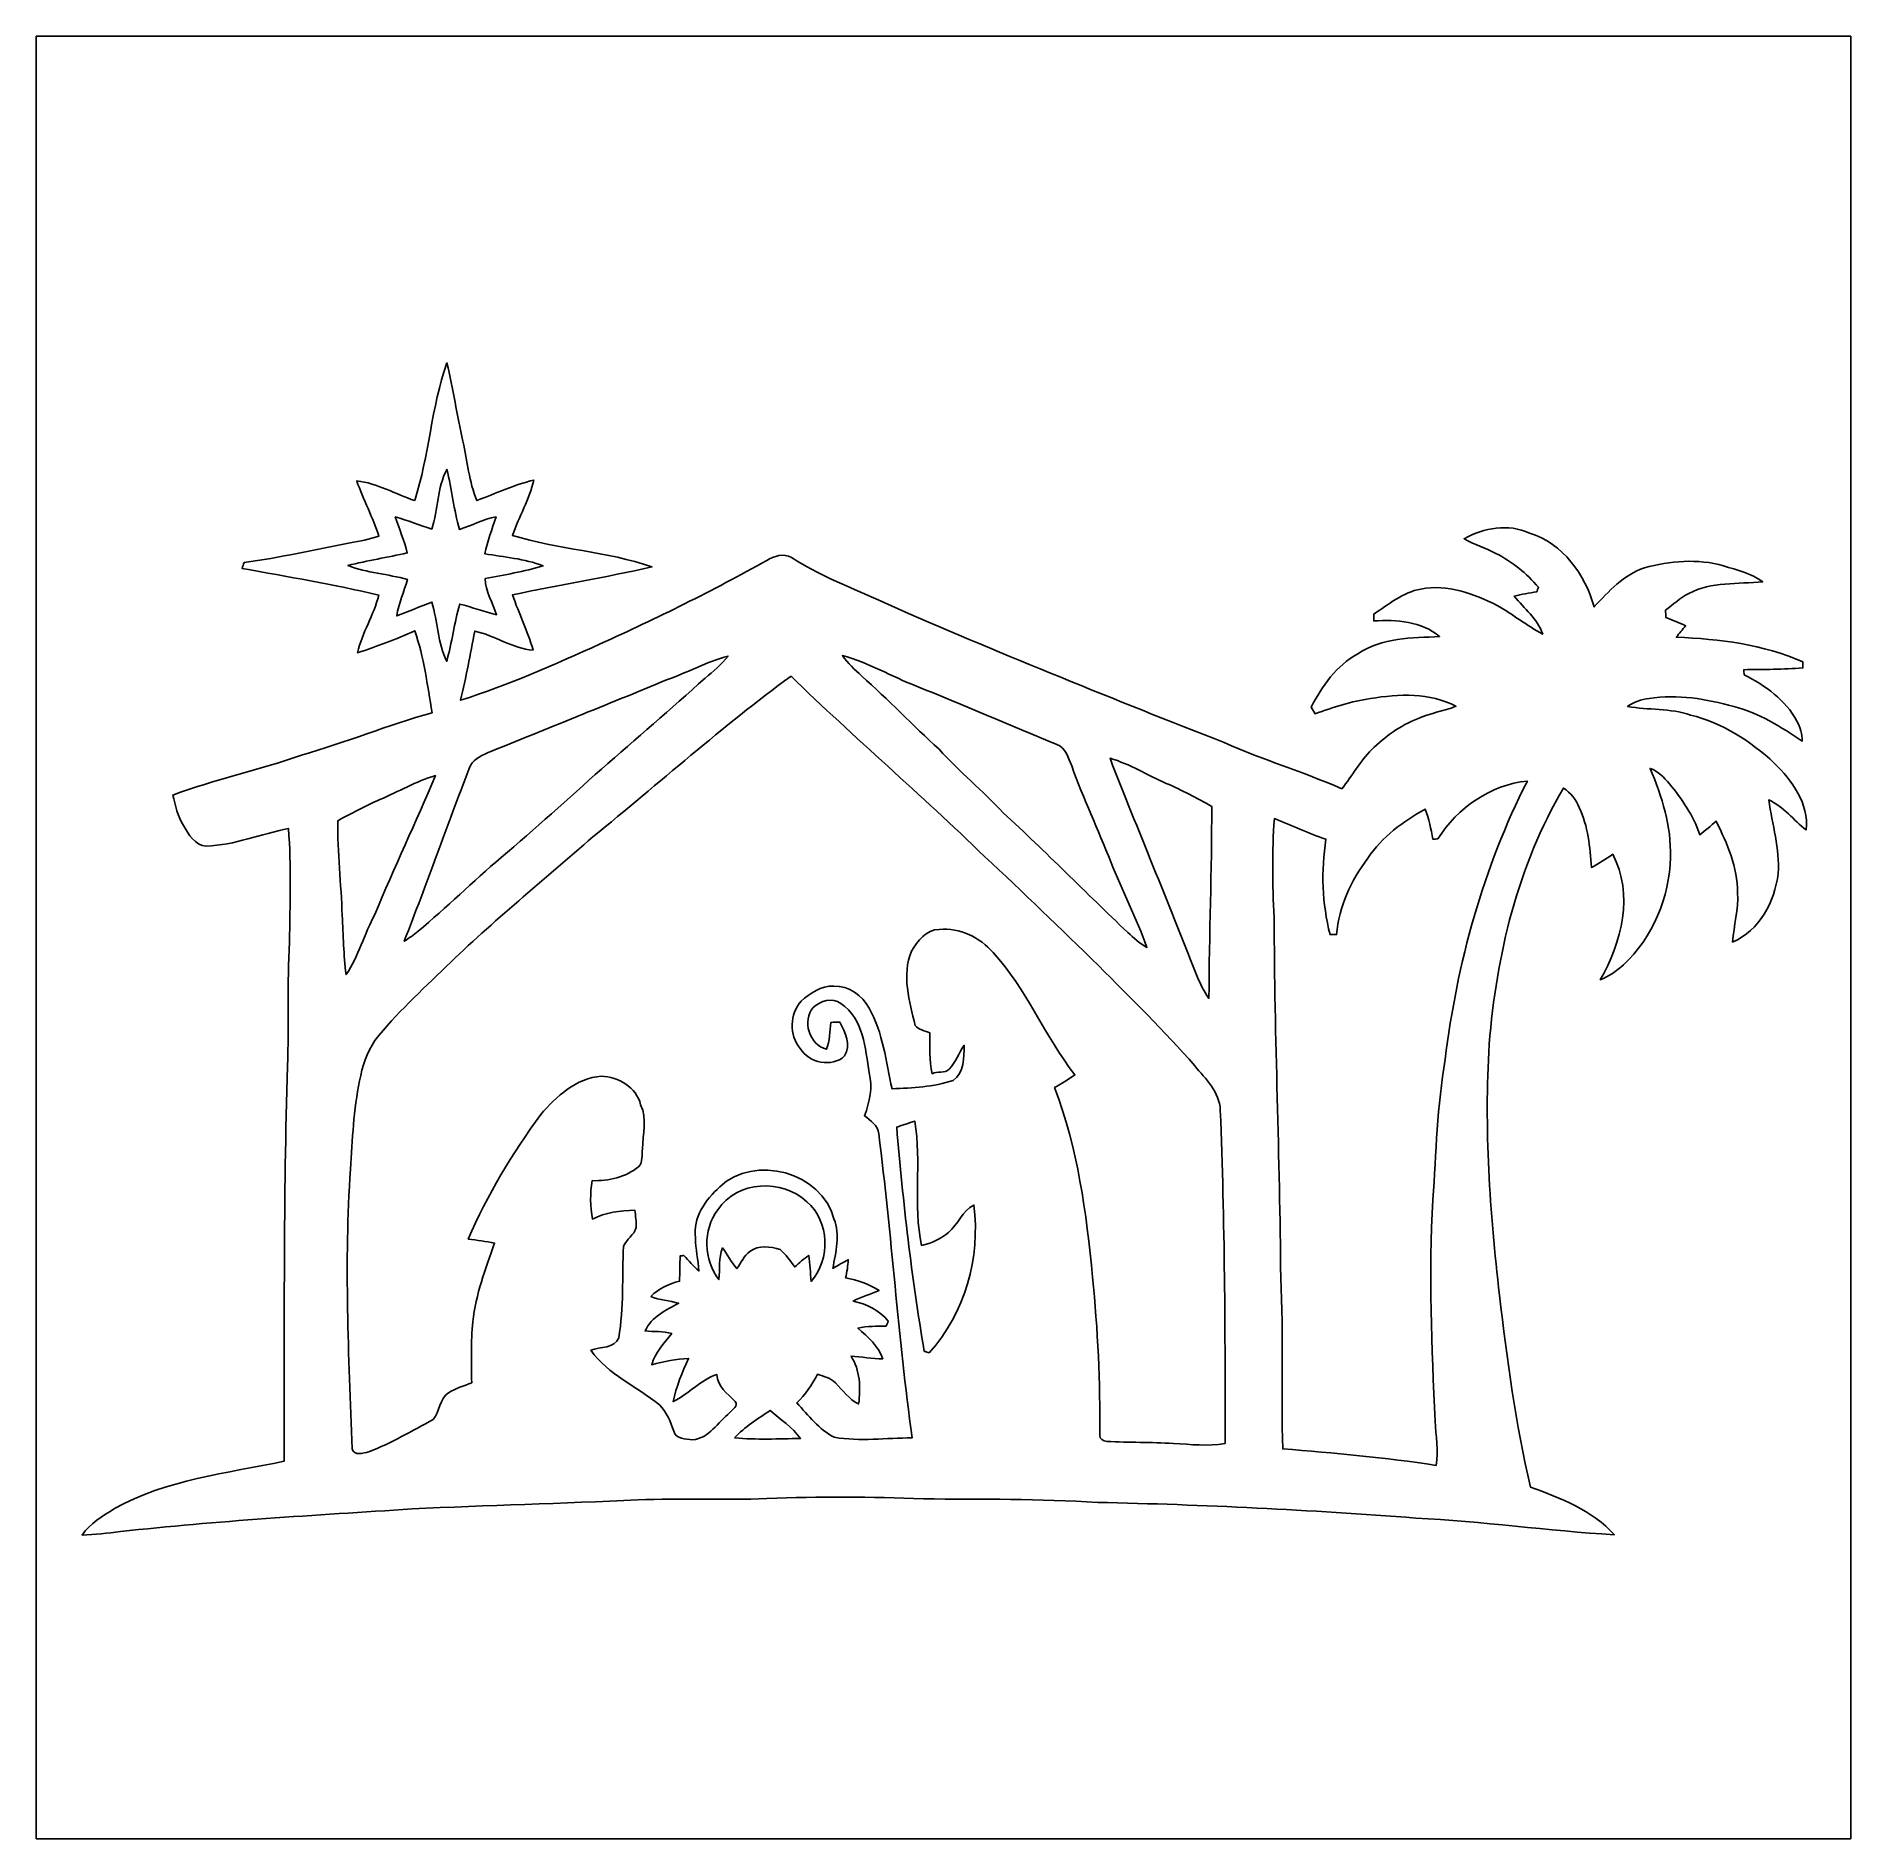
# Model space of a CAD drawing. Header units: centimetres. Extents: x -16.8 to 16.8, y -16.7 to 16.7.
import ezdxf

# ---------------------------------------------------------------- set-up
doc = ezdxf.new("R2010")
doc.units = ezdxf.units.CM
doc.header["$MEASUREMENT"] = 0
doc.layers.add('Layer 1', color=7, linetype='Continuous')

msp = doc.modelspace()

# ---------------------------------------------------------------- linework, layer by layer
at = {"layer": 'Layer 1', "color": 7}
for points, knots in [([(-16.77458, 16.66875), (-16.77458, 16.66875), (16.77458, 16.66875), (16.77458, 16.66875), (16.77458, 16.66875), (16.77458, 16.66875), (16.77458, -16.66875), (16.77458, -16.66875), (16.77458, -16.66875), (16.77458, -16.66875), (-16.77458, -16.66875), (-16.77458, -16.66875), (-16.77458, -16.66875), (-16.77458, -16.66875), (-16.77458, 16.66875), (-16.77458, 16.66875), (-16.77458, 16.66875), (-16.77458, 16.66875), (-16.77458, 16.66875), (-16.77458, 16.66875)], [0, 0, 0, 0, 0.16666667, 0.16666667, 0.16666667, 0.16666667, 0.33333333, 0.33333333, 0.33333333, 0.33333333, 0.5, 0.5, 0.5, 0.5, 0.66666667, 0.66666667, 0.66666667, 0.66666667, 1, 1, 1, 1]), ([(-9.77759, 8.08002), (-10.1346, 8.20138), (-10.47044, 8.40493), (-10.85039, 8.44409), (-10.85039, 8.44409), (-10.7248, 8.09801), (-10.5537, 7.76993), (-10.43834, 7.42033), (-10.43834, 7.42033), (-10.61403, 7.36953), (-10.79183, 7.32684), (-10.97209, 7.29721), (-10.97209, 7.29721), (-11.62509, 7.17585), (-12.27279, 7.02522), (-12.93107, 6.93526), (-12.93107, 6.93526), (-12.94377, 6.89892), (-12.95682, 6.86259), (-12.96952, 6.82625), (-12.96952, 6.82625), (-12.12533, 6.67244), (-11.2776, 6.53239), (-10.44293, 6.33271), (-10.44293, 6.33271), (-10.53112, 5.96194), (-10.74879, 5.63739), (-10.83663, 5.26768), (-10.83663, 5.26768), (-10.47574, 5.38163), (-10.12084, 5.51427), (-9.77759, 5.67372), (-9.77759, 5.67372), (-9.60649, 5.18548), (-9.54158, 4.66549), (-9.45762, 4.15713), (-9.45762, 4.15713), (-10.27395, 3.92994), (-11.05782, 3.60327), (-11.87309, 3.37256), (-11.87309, 3.37256), (-12.6559, 3.09457), (-13.47435, 2.92382), (-14.25222, 2.63419), (-14.25222, 2.63419), (-14.19684, 2.44334), (-14.16438, 2.23908), (-14.0529, 2.0701), (-14.0529, 2.0701), (-13.95659, 1.91382), (-13.84335, 1.69792), (-13.63098, 1.69051), (-13.63098, 1.69051), (-13.10993, 1.71027), (-12.6178, 1.91241), (-12.11121, 2.01612), (-12.11121, 2.01612), (-12.05689, 1.31692), (-12.08158, 0.61348), (-12.09358, -0.08714), (-12.09358, -0.08714), (-12.13414, -0.8509), (-12.10486, -1.61607), (-12.12885, -2.38019), (-12.12885, -2.38019), (-12.20646, -4.81401), (-12.18636, -7.24958), (-12.19024, -9.68446), (-12.19024, -9.68446), (-13.25104, -9.912), (-14.36829, -10.02453), (-15.33031, -10.56287), (-15.33031, -10.56287), (-15.54409, -10.70469), (-15.78151, -10.83381), (-15.92651, -11.05253), (-15.92651, -11.05253), (-15.68979, -11.043), (-15.45414, -11.01619), (-15.21883, -10.98867), (-15.21883, -10.98867), (-13.42602, -10.79006), (-11.62509, -10.68458), (-9.82557, -10.56957), (-9.82557, -10.56957), (-8.43456, -10.49831), (-7.0418, -10.47009), (-5.65079, -10.40024), (-5.65079, -10.40024), (-4.85563, -10.37237), (-4.05941, -10.40589), (-3.26425, -10.37837), (-3.26425, -10.37837), (-2.30046, -10.33745), (-1.33491, -10.34344), (-0.37112, -10.38331), (-0.37112, -10.38331), (0.70344, -10.39178), (1.77835, -10.37943), (2.85115, -10.44857), (2.85115, -10.44857), (4.8133, -10.48844), (6.77404, -10.58933), (8.7309, -10.73714), (8.7309, -10.73714), (9.95856, -10.79888), (11.17847, -10.97245), (12.40437, -11.04759), (12.40437, -11.04759), (12.00009, -10.59392), (11.40989, -10.36638), (10.8518, -10.16635), (10.8518, -10.16635), (10.58298, -8.9976), (10.41859, -7.80732), (10.27994, -6.61635), (10.27994, -6.61635), (10.10109, -5.07682), (9.99384, -3.52319), (10.09156, -1.97414), (10.09156, -1.97414), (10.22068, -0.32667), (10.61685, 1.33032), (11.46457, 2.7626), (11.46457, 2.7626), (11.59616, 2.67688), (11.6967, 2.55129), (11.75067, 2.40348), (11.75067, 2.40348), (11.92389, 2.05916), (11.94894, 1.67181), (11.97998, 1.29505), (11.97998, 1.29505), (12.11897, 1.36384), (12.24562, 1.4538), (12.37474, 1.53952), (12.37474, 1.53952), (12.7635, 0.80539), (12.54301, -0.09948), (12.14332, -0.7814), (12.14332, -0.7814), (12.30383, -0.72073), (12.44212, -0.61736), (12.57265, -0.508), (12.57265, -0.508), (13.11451, 0.00282), (13.42707, 0.74119), (13.44048, 1.48378), (13.44048, 1.48378), (13.46094, 2.05564), (13.2842, 2.60773), (13.06583, 3.12879), (13.06583, 3.12879), (13.21188, 3.07305), (13.32195, 2.95663), (13.42496, 2.84268), (13.42496, 2.84268), (13.65462, 2.55764), (13.86875, 2.25319), (13.98341, 1.90147), (13.98341, 1.90147), (14.08783, 1.98014), (14.18555, 2.06763), (14.28821, 2.14912), (14.28821, 2.14912), (14.49352, 1.73637), (14.67944, 1.29646), (14.68402, 0.82797), (14.68402, 0.82797), (14.69672, 0.51964), (14.61523, 0.22084), (14.58983, -0.08431), (14.58983, -0.08431), (15.09007, 0.12841), (15.37053, 0.66216), (15.43191, 1.18216), (15.43191, 1.18216), (15.47036, 1.64571), (15.31902, 2.08915), (15.25976, 2.54317), (15.25976, 2.54317), (15.53951, 2.42288), (15.71449, 2.16606), (15.95085, 1.98861), (15.95085, 1.98861), (16.00517, 2.47685), (15.68944, 2.90195), (15.36171, 3.22615), (15.36171, 3.22615), (14.9225, 3.63538), (14.40039, 3.9691), (13.81266, 4.11445), (13.81266, 4.11445), (13.43695, 4.24603), (13.03408, 4.20229), (12.64849, 4.27461), (12.64849, 4.27461), (12.76597, 4.35645), (12.90214, 4.40372), (13.04502, 4.4196), (13.04502, 4.4196), (13.5696, 4.50286), (14.10406, 4.4129), (14.611, 4.2739), (14.611, 4.2739), (15.07419, 4.15255), (15.48412, 3.89678), (15.87712, 3.63255), (15.87712, 3.63255), (15.87994, 3.76132), (15.84819, 3.88832), (15.78046, 3.99838), (15.78046, 3.99838), (15.57161, 4.39596), (15.19414, 4.65843), (14.80432, 4.85846), (14.80432, 4.85846), (14.80256, 4.88209), (14.79903, 4.92972), (14.79726, 4.95335), (14.79726, 4.95335), (15.16204, 4.95582), (15.52751, 4.96111), (15.89193, 4.98651), (15.89193, 4.98651), (15.89158, 5.01368), (15.89123, 5.06836), (15.89123, 5.09587), (15.89123, 5.09587), (15.15674, 5.42114), (14.34571, 5.52203), (13.55019, 5.55413), (13.55019, 5.55413), (13.60523, 5.6261), (13.66414, 5.69524), (13.72023, 5.76651), (13.72023, 5.76651), (13.60099, 5.82083), (13.47929, 5.86846), (13.35758, 5.91679), (13.35758, 5.91679), (13.3544, 5.9623), (13.35158, 6.00745), (13.34911, 6.05296), (13.34911, 6.05296), (13.48916, 6.15985), (13.62287, 6.27944), (13.77879, 6.36446), (13.77879, 6.36446), (14.20001, 6.58142), (14.69002, 6.53486), (15.14722, 6.57754), (15.14722, 6.57754), (14.93591, 6.73664), (14.67238, 6.79909), (14.42367, 6.87423), (14.42367, 6.87423), (13.94495, 7.01146), (13.43378, 6.96666), (12.95929, 6.83542), (12.95929, 6.83542), (12.57723, 6.7116), (12.29713, 6.40045), (12.03184, 6.11576), (12.03184, 6.11576), (11.86145, 6.71513), (11.45081, 7.28874), (10.83522, 7.47995), (10.83522, 7.47995), (10.44187, 7.65986), (9.99102, 7.58049), (9.62695, 7.37447), (9.62695, 7.37447), (9.81428, 7.26934), (10.02136, 7.20725), (10.21009, 7.10389), (10.21009, 7.10389), (10.5156, 6.95537), (10.78054, 6.73382), (11.00279, 6.47841), (11.00279, 6.47841), (10.99432, 6.45795), (10.97703, 6.41667), (10.96857, 6.39586), (10.96857, 6.39586), (10.82922, 6.36799), (10.68917, 6.35212), (10.55335, 6.31366), (10.55335, 6.31366), (10.73256, 6.08365), (10.98197, 5.89668), (11.07969, 5.61269), (11.07969, 5.61269), (10.78477, 5.76721), (10.52512, 5.97853), (10.23691, 6.14292), (10.23691, 6.14292), (9.8044, 6.35811), (9.31686, 6.54156), (8.82685, 6.44525), (8.82685, 6.44525), (8.49559, 6.38422), (8.22925, 6.15915), (7.95408, 5.98029), (7.95408, 5.98029), (7.95443, 5.93866), (7.95479, 5.89668), (7.95549, 5.8547), (7.95549, 5.8547), (8.37847, 5.88081), (8.83285, 5.848), (9.17399, 5.56683), (9.17399, 5.56683), (8.66069, 5.53932), (8.10754, 5.5499), (7.6641, 5.24616), (7.6641, 5.24616), (7.2584, 5.03731), (7.01146, 4.64573), (6.79521, 4.26156), (6.79521, 4.26156), (6.8199, 4.22063), (6.84495, 4.17971), (6.86999, 4.13879), (6.86999, 4.13879), (7.20513, 4.25626), (7.54239, 4.36951), (7.89552, 4.42066), (7.89552, 4.42066), (8.41622, 4.50497), (8.99513, 4.53073), (9.47526, 4.27567), (9.47526, 4.27567), (9.24278, 4.18359), (8.99125, 4.15078), (8.76441, 4.04354), (8.76441, 4.04354), (8.44338, 3.92183), (8.16434, 3.71263), (7.91845, 3.47663), (7.91845, 3.47663), (7.70467, 3.2572), (7.55544, 2.98768), (7.36459, 2.75026), (7.36459, 2.75026), (6.65304, 3.06599), (5.90303, 3.28683), (5.19218, 3.60398), (5.19218, 3.60398), (3.17041, 4.39667), (1.15605, 5.20876), (-0.83538, 6.07589), (-0.83538, 6.07589), (-1.49966, 6.38104), (-2.18828, 6.64139), (-2.81305, 7.02557), (-2.81305, 7.02557), (-2.95346, 7.11729), (-3.13514, 7.05379), (-3.26708, 6.97406), (-3.26708, 6.97406), (-4.27002, 6.41491), (-5.29837, 5.90162), (-6.34647, 5.43172), (-6.34647, 5.43172), (-7.19102, 5.04684), (-8.04404, 4.67078), (-8.92881, 4.3875), (-8.92881, 4.3875), (-8.83109, 4.81154), (-8.74677, 5.2384), (-8.66846, 5.66596), (-8.66846, 5.66596), (-8.29486, 5.58941), (-7.97243, 5.34106), (-7.58719, 5.3153), (-7.58719, 5.3153), (-7.6895, 5.6642), (-7.84931, 5.99228), (-7.96996, 6.33483), (-7.96996, 6.33483), (-7.11341, 6.5218), (-6.24699, 6.6615), (-5.39115, 6.85271), (-5.39115, 6.85271), (-6.22512, 7.14975), (-7.12823, 7.1695), (-7.96996, 7.43832), (-7.96996, 7.43832), (-7.85354, 7.78439), (-7.65034, 8.10119), (-7.57767, 8.46067), (-7.57767, 8.46067), (-7.94103, 8.37318), (-8.28146, 8.21372), (-8.6293, 8.08002), (-8.6293, 8.08002), (-8.77394, 8.42962), (-8.80181, 8.81204), (-8.88647, 9.17751), (-8.88647, 9.17751), (-9.00007, 9.65835), (-9.06286, 10.14942), (-9.18245, 10.62849), (-9.18245, 10.62849), (-9.47244, 9.80264), (-9.50948, 8.91117), (-9.77759, 8.08002)], [0, 0, 0, 0, 0.00970874, 0.00970874, 0.00970874, 0.00970874, 0.01941748, 0.01941748, 0.01941748, 0.01941748, 0.02912621, 0.02912621, 0.02912621, 0.02912621, 0.03883495, 0.03883495, 0.03883495, 0.03883495, 0.04854369, 0.04854369, 0.04854369, 0.04854369, 0.05825243, 0.05825243, 0.05825243, 0.05825243, 0.06796117, 0.06796117, 0.06796117, 0.06796117, 0.0776699, 0.0776699, 0.0776699, 0.0776699, 0.08737864, 0.08737864, 0.08737864, 0.08737864, 0.09708738, 0.09708738, 0.09708738, 0.09708738, 0.10679612, 0.10679612, 0.10679612, 0.10679612, 0.11650485, 0.11650485, 0.11650485, 0.11650485, 0.12621359, 0.12621359, 0.12621359, 0.12621359, 0.13592233, 0.13592233, 0.13592233, 0.13592233, 0.14563107, 0.14563107, 0.14563107, 0.14563107, 0.15533981, 0.15533981, 0.15533981, 0.15533981, 0.16504854, 0.16504854, 0.16504854, 0.16504854, 0.17475728, 0.17475728, 0.17475728, 0.17475728, 0.18446602, 0.18446602, 0.18446602, 0.18446602, 0.19417476, 0.19417476, 0.19417476, 0.19417476, 0.2038835, 0.2038835, 0.2038835, 0.2038835, 0.21359223, 0.21359223, 0.21359223, 0.21359223, 0.22330097, 0.22330097, 0.22330097, 0.22330097, 0.23300971, 0.23300971, 0.23300971, 0.23300971, 0.24271845, 0.24271845, 0.24271845, 0.24271845, 0.25242718, 0.25242718, 0.25242718, 0.25242718, 0.26213592, 0.26213592, 0.26213592, 0.26213592, 0.27184466, 0.27184466, 0.27184466, 0.27184466, 0.2815534, 0.2815534, 0.2815534, 0.2815534, 0.29126214, 0.29126214, 0.29126214, 0.29126214, 0.30097087, 0.30097087, 0.30097087, 0.30097087, 0.31067961, 0.31067961, 0.31067961, 0.31067961, 0.32038835, 0.32038835, 0.32038835, 0.32038835, 0.33009709, 0.33009709, 0.33009709, 0.33009709, 0.33980583, 0.33980583, 0.33980583, 0.33980583, 0.34951456, 0.34951456, 0.34951456, 0.34951456, 0.3592233, 0.3592233, 0.3592233, 0.3592233, 0.36893204, 0.36893204, 0.36893204, 0.36893204, 0.37864078, 0.37864078, 0.37864078, 0.37864078, 0.38834951, 0.38834951, 0.38834951, 0.38834951, 0.39805825, 0.39805825, 0.39805825, 0.39805825, 0.40776699, 0.40776699, 0.40776699, 0.40776699, 0.41747573, 0.41747573, 0.41747573, 0.41747573, 0.42718447, 0.42718447, 0.42718447, 0.42718447, 0.4368932, 0.4368932, 0.4368932, 0.4368932, 0.44660194, 0.44660194, 0.44660194, 0.44660194, 0.45631068, 0.45631068, 0.45631068, 0.45631068, 0.46601942, 0.46601942, 0.46601942, 0.46601942, 0.47572816, 0.47572816, 0.47572816, 0.47572816, 0.48543689, 0.48543689, 0.48543689, 0.48543689, 0.49514563, 0.49514563, 0.49514563, 0.49514563, 0.50485437, 0.50485437, 0.50485437, 0.50485437, 0.51456311, 0.51456311, 0.51456311, 0.51456311, 0.52427184, 0.52427184, 0.52427184, 0.52427184, 0.53398058, 0.53398058, 0.53398058, 0.53398058, 0.54368932, 0.54368932, 0.54368932, 0.54368932, 0.55339806, 0.55339806, 0.55339806, 0.55339806, 0.5631068, 0.5631068, 0.5631068, 0.5631068, 0.57281553, 0.57281553, 0.57281553, 0.57281553, 0.58252427, 0.58252427, 0.58252427, 0.58252427, 0.59223301, 0.59223301, 0.59223301, 0.59223301, 0.60194175, 0.60194175, 0.60194175, 0.60194175, 0.61165049, 0.61165049, 0.61165049, 0.61165049, 0.62135922, 0.62135922, 0.62135922, 0.62135922, 0.63106796, 0.63106796, 0.63106796, 0.63106796, 0.6407767, 0.6407767, 0.6407767, 0.6407767, 0.65048544, 0.65048544, 0.65048544, 0.65048544, 0.66019417, 0.66019417, 0.66019417, 0.66019417, 0.66990291, 0.66990291, 0.66990291, 0.66990291, 0.67961165, 0.67961165, 0.67961165, 0.67961165, 0.68932039, 0.68932039, 0.68932039, 0.68932039, 0.69902913, 0.69902913, 0.69902913, 0.69902913, 0.70873786, 0.70873786, 0.70873786, 0.70873786, 0.7184466, 0.7184466, 0.7184466, 0.7184466, 0.72815534, 0.72815534, 0.72815534, 0.72815534, 0.73786408, 0.73786408, 0.73786408, 0.73786408, 0.74757282, 0.74757282, 0.74757282, 0.74757282, 0.75728155, 0.75728155, 0.75728155, 0.75728155, 0.76699029, 0.76699029, 0.76699029, 0.76699029, 0.77669903, 0.77669903, 0.77669903, 0.77669903, 0.78640777, 0.78640777, 0.78640777, 0.78640777, 0.7961165, 0.7961165, 0.7961165, 0.7961165, 0.80582524, 0.80582524, 0.80582524, 0.80582524, 0.81553398, 0.81553398, 0.81553398, 0.81553398, 0.82524272, 0.82524272, 0.82524272, 0.82524272, 0.83495146, 0.83495146, 0.83495146, 0.83495146, 0.84466019, 0.84466019, 0.84466019, 0.84466019, 0.85436893, 0.85436893, 0.85436893, 0.85436893, 0.86407767, 0.86407767, 0.86407767, 0.86407767, 0.87378641, 0.87378641, 0.87378641, 0.87378641, 0.88349515, 0.88349515, 0.88349515, 0.88349515, 0.89320388, 0.89320388, 0.89320388, 0.89320388, 0.90291262, 0.90291262, 0.90291262, 0.90291262, 0.91262136, 0.91262136, 0.91262136, 0.91262136, 0.9223301, 0.9223301, 0.9223301, 0.9223301, 0.93203883, 0.93203883, 0.93203883, 0.93203883, 0.94174757, 0.94174757, 0.94174757, 0.94174757, 0.95145631, 0.95145631, 0.95145631, 0.95145631, 0.96116505, 0.96116505, 0.96116505, 0.96116505, 0.97087379, 0.97087379, 0.97087379, 0.97087379, 0.98058252, 0.98058252, 0.98058252, 0.98058252, 1, 1, 1, 1]), ([(-9.46009, 7.55297), (-9.34297, 7.91457), (-9.36449, 8.31885), (-9.18281, 8.65787), (-9.18281, 8.65787), (-9.09073, 8.29098), (-9.05334, 7.91175), (-8.95103, 7.54697), (-8.95103, 7.54697), (-8.72278, 7.61683), (-8.51218, 7.74312), (-8.2737, 7.77769), (-8.2737, 7.77769), (-8.35025, 7.55297), (-8.4261, 7.3279), (-8.48325, 7.09718), (-8.48325, 7.09718), (-8.122, 7.03404), (-7.747, 7.01005), (-7.40304, 6.87352), (-7.40304, 6.87352), (-7.75406, 6.76804), (-8.11636, 6.70631), (-8.47549, 6.63787), (-8.47549, 6.63787), (-8.4642, 6.40009), (-8.33826, 6.1909), (-8.26382, 5.97006), (-8.26382, 5.97006), (-8.49348, 6.02686), (-8.71714, 6.10694), (-8.94609, 6.16761), (-8.94609, 6.16761), (-9.04275, 5.81731), (-9.09108, 5.45641), (-9.18528, 5.10575), (-9.18528, 5.10575), (-9.35355, 5.44759), (-9.3532, 5.84165), (-9.46079, 6.20254), (-9.46079, 6.20254), (-9.67846, 6.12034), (-9.89189, 6.02686), (-10.11061, 5.94854), (-10.11061, 5.94854), (-10.07569, 6.18137), (-9.97444, 6.39621), (-9.91164, 6.62164), (-9.91164, 6.62164), (-10.2743, 6.725), (-10.66094, 6.74017), (-11.01266, 6.87987), (-11.01266, 6.87987), (-10.64966, 6.97018), (-10.28065, 7.03404), (-9.91482, 7.11235), (-9.91482, 7.11235), (-9.96985, 7.34025), (-10.0644, 7.55544), (-10.13601, 7.77804), (-10.13601, 7.77804), (-9.90671, 7.71596), (-9.68657, 7.62459), (-9.46009, 7.55297)], [0, 0, 0, 0, 0.05882353, 0.05882353, 0.05882353, 0.05882353, 0.11764706, 0.11764706, 0.11764706, 0.11764706, 0.17647059, 0.17647059, 0.17647059, 0.17647059, 0.23529412, 0.23529412, 0.23529412, 0.23529412, 0.29411765, 0.29411765, 0.29411765, 0.29411765, 0.35294118, 0.35294118, 0.35294118, 0.35294118, 0.41176471, 0.41176471, 0.41176471, 0.41176471, 0.47058824, 0.47058824, 0.47058824, 0.47058824, 0.52941176, 0.52941176, 0.52941176, 0.52941176, 0.58823529, 0.58823529, 0.58823529, 0.58823529, 0.64705882, 0.64705882, 0.64705882, 0.64705882, 0.70588235, 0.70588235, 0.70588235, 0.70588235, 0.76470588, 0.76470588, 0.76470588, 0.76470588, 0.82352941, 0.82352941, 0.82352941, 0.82352941, 0.88235294, 0.88235294, 0.88235294, 0.88235294, 1, 1, 1, 1]), ([(-5.12092, 4.76321), (-4.73745, 4.89903), (-4.37797, 5.10011), (-3.98392, 5.20559), (-3.98392, 5.20559), (-4.10422, 5.0479), (-4.26085, 4.92513), (-4.40902, 4.79531), (-4.40902, 4.79531), (-5.03978, 4.22628), (-5.68678, 3.67524), (-6.32636, 3.11644), (-6.32636, 3.11644), (-6.93596, 2.56011), (-7.55438, 2.01401), (-8.18162, 1.47814), (-8.18162, 1.47814), (-8.70197, 1.03576), (-9.18916, 0.55633), (-9.71268, 0.11712), (-9.71268, 0.11712), (-9.79382, 0.04868), (-9.88166, -0.01129), (-9.97197, -0.06809), (-9.97197, -0.06809), (-9.55675, 0.99131), (-9.17469, 2.06375), (-8.77111, 3.12737), (-8.77111, 3.12737), (-8.72384, 3.28119), (-8.56403, 3.34786), (-8.43209, 3.41595), (-8.43209, 3.41595), (-7.32649, 3.8608), (-6.223, 4.31024), (-5.12092, 4.76321)], [0, 0, 0, 0, 0.1, 0.1, 0.1, 0.1, 0.2, 0.2, 0.2, 0.2, 0.3, 0.3, 0.3, 0.3, 0.4, 0.4, 0.4, 0.4, 0.5, 0.5, 0.5, 0.5, 0.6, 0.6, 0.6, 0.6, 0.7, 0.7, 0.7, 0.7, 0.8, 0.8, 0.8, 0.8, 1, 1, 1, 1]), ([(-1.86761, 5.21547), (-1.3903, 5.08706), (-0.96097, 4.826), (-0.50059, 4.64961), (-0.50059, 4.64961), (0.3683, 4.30036), (1.22696, 3.92571), (2.09444, 3.57258), (2.09444, 3.57258), (2.26236, 3.51014), (2.30893, 3.3207), (2.36996, 3.17253), (2.36996, 3.17253), (2.59009, 2.57387), (2.85503, 1.99355), (3.0928, 1.40194), (3.0928, 1.40194), (3.30976, 0.87136), (3.56835, 0.35736), (3.76061, -0.18344), (3.76061, -0.18344), (3.62973, -0.10936), (3.51931, -0.0067), (3.40783, 0.09278), (3.40783, 0.09278), (2.63525, 0.82479), (1.89018, 1.58609), (1.10561, 2.30505), (1.10561, 2.30505), (0.72496, 2.71286), (0.29386, 3.06881), (-0.08079, 3.48227), (-0.08079, 3.48227), (-0.56833, 3.92324), (-1.02023, 4.40161), (-1.51306, 4.83658), (-1.51306, 4.83658), (-1.64218, 4.95194), (-1.76812, 5.07259), (-1.86761, 5.21547)], [0, 0, 0, 0, 0.09090909, 0.09090909, 0.09090909, 0.09090909, 0.18181818, 0.18181818, 0.18181818, 0.18181818, 0.27272727, 0.27272727, 0.27272727, 0.27272727, 0.36363636, 0.36363636, 0.36363636, 0.36363636, 0.45454545, 0.45454545, 0.45454545, 0.45454545, 0.54545455, 0.54545455, 0.54545455, 0.54545455, 0.63636364, 0.63636364, 0.63636364, 0.63636364, 0.72727273, 0.72727273, 0.72727273, 0.72727273, 0.81818182, 0.81818182, 0.81818182, 0.81818182, 1, 1, 1, 1]), ([(-6.483, 1.86196), (-5.25992, 2.84974), (-4.09116, 3.90666), (-2.81975, 4.83341), (-2.81975, 4.83341), (-1.65065, 3.69676), (-0.40993, 2.63666), (0.75882, 1.49931), (0.75882, 1.49931), (1.47285, 0.8382), (2.16853, 0.15769), (2.86738, -0.51929), (2.86738, -0.51929), (3.46498, -1.13277), (4.08799, -1.72297), (4.64573, -2.37455), (4.64573, -2.37455), (4.84787, -2.61655), (5.10822, -2.85468), (5.11739, -3.19652), (5.11739, -3.19652), (5.19994, -5.24863), (5.21264, -7.3025), (5.20594, -9.35637), (5.20594, -9.35637), (4.89091, -9.4167), (4.56847, -9.37295), (4.25203, -9.36025), (4.25203, -9.36025), (3.84175, -9.33238), (3.43006, -9.34261), (3.01978, -9.31933), (3.01978, -9.31933), (2.95557, -9.31651), (2.88078, -9.277), (2.88996, -9.20291), (2.88996, -9.20291), (2.89772, -8.22784), (2.85503, -7.25205), (2.75519, -6.28227), (2.75519, -6.28227), (2.64619, -5.09482), (2.47967, -3.89749), (2.05423, -2.77671), (2.05423, -2.77671), (2.18123, -2.70157), (2.30999, -2.6289), (2.42852, -2.54071), (2.42852, -2.54071), (1.87007, -1.82421), (1.54058, -0.95144), (0.91863, -0.28011), (0.91863, -0.28011), (0.67522, 0.00212), (0.2981, 0.18521), (-0.07796, 0.15099), (-0.07796, 0.15099), (-0.3235, 0.14499), (-0.47801, -0.06421), (-0.59231, -0.25365), (-0.59231, -0.25365), (-0.77717, -0.69815), (-0.62971, -1.18251), (-0.52493, -1.62525), (-0.52493, -1.62525), (-0.46461, -1.71274), (-0.34255, -1.71944), (-0.25012, -1.76459), (-0.25012, -1.76459), (-0.24977, -2.01648), (-0.26494, -2.27224), (-0.21026, -2.5206), (-0.21026, -2.5206), (-0.12524, -2.46345), (0.02893, -2.52024), (0.10619, -2.43417), (0.10619, -2.43417), (0.22613, -2.30611), (0.28011, -2.13431), (0.38312, -1.99425), (0.38312, -1.99425), (0.37147, -2.2098), (0.38664, -2.50896), (0.17921, -2.64336), (0.17921, -2.64336), (-0.18239, -2.76684), (-0.57291, -2.78271), (-0.95144, -2.79823), (-0.95144, -2.79823), (-1.06363, -2.29482), (-1.11725, -1.76354), (-1.37442, -1.30669), (-1.37442, -1.30669), (-1.50248, -1.07139), (-1.75048, -0.88512), (-2.02918, -0.90135), (-2.02918, -0.90135), (-2.26307, -0.88053), (-2.46521, -1.0347), (-2.63313, -1.17651), (-2.63313, -1.17651), (-2.84021, -1.41464), (-2.86279, -1.80834), (-2.64936, -2.0514), (-2.64936, -2.0514), (-2.48779, -2.32057), (-2.06446, -2.41124), (-1.82986, -2.19146), (-1.82986, -2.19146), (-1.70886, -1.98931), (-1.81328, -1.75331), (-1.91488, -1.56845), (-1.91488, -1.56845), (-1.97062, -1.56845), (-2.026, -1.56845), (-2.08104, -1.56916), (-2.08104, -1.56916), (-2.10432, -1.73602), (-2.09868, -1.90818), (-2.16464, -2.06693), (-2.16464, -2.06693), (-2.47544, -1.98367), (-2.62467, -1.53776), (-2.40841, -1.2954), (-2.40841, -1.2954), (-2.27789, -1.17228), (-2.05423, -1.09926), (-1.90006, -1.22379), (-1.90006, -1.22379), (-1.47214, -1.49966), (-1.44815, -2.05246), (-1.37442, -2.50261), (-1.37442, -2.50261), (-1.30845, -2.77178), (-1.36172, -3.04271), (-1.46156, -3.29636), (-1.46156, -3.29636), (-1.35537, -3.39055), (-1.20721, -3.47063), (-1.19803, -3.63008), (-1.19803, -3.63008), (-0.95709, -5.50016), (-0.83926, -7.38505), (-0.57891, -9.25301), (-0.57891, -9.25301), (-1.05798, -9.25724), (-1.54517, -9.32462), (-2.0193, -9.24454), (-2.0193, -9.24454), (-2.30258, -9.09884), (-2.50049, -8.83779), (-2.71216, -8.60778), (-2.71216, -8.60778), (-2.55058, -8.45714), (-2.43593, -8.2677), (-2.32692, -8.07826), (-2.32692, -8.07826), (-2.21121, -8.11742), (-2.08492, -8.14952), (-1.99602, -8.23877), (-1.99602, -8.23877), (-1.85984, -8.37389), (-1.74872, -8.54534), (-1.5688, -8.62824), (-1.5688, -8.62824), (-1.52964, -8.32556), (-1.54164, -8.00417), (-1.70991, -7.74065), (-1.70991, -7.74065), (-1.51448, -7.75758), (-1.31939, -7.78933), (-1.12289, -7.79286), (-1.12289, -7.79286), (-1.20403, -7.55227), (-1.40159, -7.38964), (-1.58115, -7.22383), (-1.58115, -7.22383), (-1.4097, -7.19102), (-1.23472, -7.18538), (-1.06045, -7.1882), (-1.06045, -7.1882), (-1.05128, -7.16597), (-1.03258, -7.12152), (-1.02341, -7.09895), (-1.02341, -7.09895), (-1.18463, -6.8901), (-1.41852, -6.7818), (-1.6697, -6.72465), (-1.6697, -6.72465), (-1.5173, -6.64351), (-1.34973, -6.60047), (-1.19239, -6.53097), (-1.19239, -6.53097), (-1.37936, -6.40715), (-1.59068, -6.33448), (-1.81081, -6.29744), (-1.81081, -6.29744), (-1.78506, -6.18631), (-1.76565, -6.07342), (-1.76142, -5.95947), (-1.76142, -5.95947), (-1.85879, -6.00886), (-1.95086, -6.06743), (-2.04576, -6.12069), (-2.04576, -6.12069), (-1.99461, -5.82013), (-1.90147, -5.49769), (-2.02636, -5.20382), (-2.02636, -5.20382), (-2.24543, -4.33881), (-3.49709, -4.00085), (-4.13632, -4.61292), (-4.13632, -4.61292), (-4.40055, -4.84611), (-4.63691, -5.18513), (-4.58858, -5.5559), (-4.58858, -5.5559), (-4.58153, -5.76086), (-4.53954, -5.963), (-4.5212, -6.16726), (-4.5212, -6.16726), (-4.6228, -6.08224), (-4.70888, -5.97923), (-4.79919, -5.88363), (-4.79919, -5.88363), (-4.81683, -5.88469), (-4.85211, -5.88751), (-4.86974, -5.88857), (-4.86974, -5.88857), (-4.87398, -6.04449), (-4.87645, -6.20077), (-4.88033, -6.35706), (-4.88033, -6.35706), (-5.07718, -6.40786), (-5.26591, -6.49323), (-5.41091, -6.63857), (-5.41091, -6.63857), (-5.24686, -6.70913), (-5.06659, -6.71795), (-4.8955, -6.76346), (-4.8955, -6.76346), (-5.13151, -6.89363), (-5.39926, -7.01604), (-5.51744, -7.27639), (-5.51744, -7.27639), (-5.35305, -7.29403), (-5.18407, -7.27922), (-5.02391, -7.32508), (-5.02391, -7.32508), (-5.17208, -7.49935), (-5.32941, -7.6775), (-5.39503, -7.90187), (-5.39503, -7.90187), (-5.17031, -7.84754), (-4.94524, -7.78933), (-4.71276, -7.78616), (-4.71276, -7.78616), (-4.83376, -8.04192), (-4.93959, -8.30615), (-4.99921, -8.58379), (-4.99921, -8.58379), (-4.71382, -8.44268), (-4.49756, -8.19009), (-4.19312, -8.07967), (-4.19312, -8.07967), (-4.17513, -8.30615), (-3.99909, -8.43739), (-3.85269, -8.57991), (-3.85269, -8.57991), (-3.78001, -8.66281), (-3.90596, -8.72949), (-3.9497, -8.78558), (-3.9497, -8.78558), (-4.1723, -8.96338), (-4.32929, -9.26783), (-4.6422, -9.28899), (-4.6422, -9.28899), (-4.7685, -9.28194), (-4.9463, -9.27488), (-4.98898, -9.13236), (-4.98898, -9.13236), (-5.0486, -8.95703), (-5.11845, -8.77394), (-5.25251, -8.64129), (-5.25251, -8.64129), (-5.67655, -8.30686), (-6.19654, -8.08355), (-6.52074, -7.63411), (-6.52074, -7.63411), (-6.35282, -7.56285), (-6.07907, -7.60765), (-6.00604, -7.40269), (-6.00604, -7.40269), (-5.90797, -6.84389), (-5.94536, -6.27451), (-5.91644, -5.71077), (-5.91644, -5.71077), (-5.86528, -5.57883), (-5.7217, -5.50439), (-5.68325, -5.3654), (-5.68325, -5.3654), (-5.68113, -5.25533), (-5.69101, -5.14844), (-5.70794, -5.04049), (-5.70794, -5.04049), (-5.97535, -5.06236), (-6.25228, -5.07577), (-6.49146, -5.20912), (-6.49146, -5.20912), (-6.53027, -4.97381), (-6.53803, -4.73181), (-6.4957, -4.49686), (-6.4957, -4.49686), (-6.18949, -4.50603), (-5.87763, -4.43442), (-5.63704, -4.23898), (-5.63704, -4.23898), (-5.55519, -4.15149), (-5.57953, -4.02026), (-5.56507, -3.91125), (-5.56507, -3.91125), (-5.56189, -3.63961), (-5.47229, -3.35386), (-5.60105, -3.09598), (-5.60105, -3.09598), (-5.67196, -2.76684), (-6.01133, -2.57704), (-6.32707, -2.56399), (-6.32707, -2.56399), (-6.7878, -2.60279), (-7.16351, -2.93793), (-7.44784, -3.27625), (-7.44784, -3.27625), (-7.9756, -3.99133), (-8.43492, -4.7625), (-8.7884, -5.57883), (-8.7884, -5.57883), (-8.62577, -5.6007), (-8.46173, -5.61799), (-8.30086, -5.65185), (-8.30086, -5.65185), (-8.47266, -6.12458), (-8.64517, -6.604), (-8.70409, -7.10636), (-8.70409, -7.10636), (-8.74078, -7.48171), (-8.72525, -7.85954), (-8.72419, -8.2363), (-8.72419, -8.2363), (-8.86672, -8.29663), (-9.01912, -8.33755), (-9.15141, -8.4201), (-9.15141, -8.4201), (-9.31616, -8.53193), (-9.31898, -8.76547), (-9.43398, -8.91293), (-9.43398, -8.91293), (-9.82345, -9.12777), (-10.21221, -9.34932), (-10.62637, -9.51442), (-10.62637, -9.51442), (-10.72903, -9.53276), (-10.89695, -9.59838), (-10.93435, -9.45691), (-10.93435, -9.45691), (-11.00102, -7.7343), (-11.08251, -6.0071), (-10.96504, -4.28484), (-10.96504, -4.28484), (-10.92976, -3.73803), (-10.90965, -3.18699), (-10.79535, -2.64901), (-10.79535, -2.64901), (-10.74808, -2.3876), (-10.66412, -2.12619), (-10.51243, -1.90606), (-10.51243, -1.90606), (-10.12119, -1.40758), (-9.64988, -0.98072), (-9.19798, -0.53869), (-9.19798, -0.53869), (-8.33085, 0.30374), (-7.38893, 1.06292), (-6.483, 1.86196)], [0, 0, 0, 0, 0.01030928, 0.01030928, 0.01030928, 0.01030928, 0.02061856, 0.02061856, 0.02061856, 0.02061856, 0.03092784, 0.03092784, 0.03092784, 0.03092784, 0.04123711, 0.04123711, 0.04123711, 0.04123711, 0.05154639, 0.05154639, 0.05154639, 0.05154639, 0.06185567, 0.06185567, 0.06185567, 0.06185567, 0.07216495, 0.07216495, 0.07216495, 0.07216495, 0.08247423, 0.08247423, 0.08247423, 0.08247423, 0.09278351, 0.09278351, 0.09278351, 0.09278351, 0.10309278, 0.10309278, 0.10309278, 0.10309278, 0.11340206, 0.11340206, 0.11340206, 0.11340206, 0.12371134, 0.12371134, 0.12371134, 0.12371134, 0.13402062, 0.13402062, 0.13402062, 0.13402062, 0.1443299, 0.1443299, 0.1443299, 0.1443299, 0.15463918, 0.15463918, 0.15463918, 0.15463918, 0.16494845, 0.16494845, 0.16494845, 0.16494845, 0.17525773, 0.17525773, 0.17525773, 0.17525773, 0.18556701, 0.18556701, 0.18556701, 0.18556701, 0.19587629, 0.19587629, 0.19587629, 0.19587629, 0.20618557, 0.20618557, 0.20618557, 0.20618557, 0.21649485, 0.21649485, 0.21649485, 0.21649485, 0.22680412, 0.22680412, 0.22680412, 0.22680412, 0.2371134, 0.2371134, 0.2371134, 0.2371134, 0.24742268, 0.24742268, 0.24742268, 0.24742268, 0.25773196, 0.25773196, 0.25773196, 0.25773196, 0.26804124, 0.26804124, 0.26804124, 0.26804124, 0.27835052, 0.27835052, 0.27835052, 0.27835052, 0.28865979, 0.28865979, 0.28865979, 0.28865979, 0.29896907, 0.29896907, 0.29896907, 0.29896907, 0.30927835, 0.30927835, 0.30927835, 0.30927835, 0.31958763, 0.31958763, 0.31958763, 0.31958763, 0.32989691, 0.32989691, 0.32989691, 0.32989691, 0.34020619, 0.34020619, 0.34020619, 0.34020619, 0.35051546, 0.35051546, 0.35051546, 0.35051546, 0.36082474, 0.36082474, 0.36082474, 0.36082474, 0.37113402, 0.37113402, 0.37113402, 0.37113402, 0.3814433, 0.3814433, 0.3814433, 0.3814433, 0.39175258, 0.39175258, 0.39175258, 0.39175258, 0.40206186, 0.40206186, 0.40206186, 0.40206186, 0.41237113, 0.41237113, 0.41237113, 0.41237113, 0.42268041, 0.42268041, 0.42268041, 0.42268041, 0.43298969, 0.43298969, 0.43298969, 0.43298969, 0.44329897, 0.44329897, 0.44329897, 0.44329897, 0.45360825, 0.45360825, 0.45360825, 0.45360825, 0.46391753, 0.46391753, 0.46391753, 0.46391753, 0.4742268, 0.4742268, 0.4742268, 0.4742268, 0.48453608, 0.48453608, 0.48453608, 0.48453608, 0.49484536, 0.49484536, 0.49484536, 0.49484536, 0.50515464, 0.50515464, 0.50515464, 0.50515464, 0.51546392, 0.51546392, 0.51546392, 0.51546392, 0.5257732, 0.5257732, 0.5257732, 0.5257732, 0.53608247, 0.53608247, 0.53608247, 0.53608247, 0.54639175, 0.54639175, 0.54639175, 0.54639175, 0.55670103, 0.55670103, 0.55670103, 0.55670103, 0.56701031, 0.56701031, 0.56701031, 0.56701031, 0.57731959, 0.57731959, 0.57731959, 0.57731959, 0.58762887, 0.58762887, 0.58762887, 0.58762887, 0.59793814, 0.59793814, 0.59793814, 0.59793814, 0.60824742, 0.60824742, 0.60824742, 0.60824742, 0.6185567, 0.6185567, 0.6185567, 0.6185567, 0.62886598, 0.62886598, 0.62886598, 0.62886598, 0.63917526, 0.63917526, 0.63917526, 0.63917526, 0.64948454, 0.64948454, 0.64948454, 0.64948454, 0.65979381, 0.65979381, 0.65979381, 0.65979381, 0.67010309, 0.67010309, 0.67010309, 0.67010309, 0.68041237, 0.68041237, 0.68041237, 0.68041237, 0.69072165, 0.69072165, 0.69072165, 0.69072165, 0.70103093, 0.70103093, 0.70103093, 0.70103093, 0.71134021, 0.71134021, 0.71134021, 0.71134021, 0.72164948, 0.72164948, 0.72164948, 0.72164948, 0.73195876, 0.73195876, 0.73195876, 0.73195876, 0.74226804, 0.74226804, 0.74226804, 0.74226804, 0.75257732, 0.75257732, 0.75257732, 0.75257732, 0.7628866, 0.7628866, 0.7628866, 0.7628866, 0.77319588, 0.77319588, 0.77319588, 0.77319588, 0.78350515, 0.78350515, 0.78350515, 0.78350515, 0.79381443, 0.79381443, 0.79381443, 0.79381443, 0.80412371, 0.80412371, 0.80412371, 0.80412371, 0.81443299, 0.81443299, 0.81443299, 0.81443299, 0.82474227, 0.82474227, 0.82474227, 0.82474227, 0.83505155, 0.83505155, 0.83505155, 0.83505155, 0.84536082, 0.84536082, 0.84536082, 0.84536082, 0.8556701, 0.8556701, 0.8556701, 0.8556701, 0.86597938, 0.86597938, 0.86597938, 0.86597938, 0.87628866, 0.87628866, 0.87628866, 0.87628866, 0.88659794, 0.88659794, 0.88659794, 0.88659794, 0.89690722, 0.89690722, 0.89690722, 0.89690722, 0.90721649, 0.90721649, 0.90721649, 0.90721649, 0.91752577, 0.91752577, 0.91752577, 0.91752577, 0.92783505, 0.92783505, 0.92783505, 0.92783505, 0.93814433, 0.93814433, 0.93814433, 0.93814433, 0.94845361, 0.94845361, 0.94845361, 0.94845361, 0.95876289, 0.95876289, 0.95876289, 0.95876289, 0.96907216, 0.96907216, 0.96907216, 0.96907216, 0.97938144, 0.97938144, 0.97938144, 0.97938144, 1, 1, 1, 1]), ([(3.07904, 3.31505), (3.44629, 3.20922), (3.76978, 3.00143), (4.11833, 2.85044), (4.11833, 2.85044), (4.40761, 2.72662), (4.68665, 2.57986), (4.96006, 2.42429), (4.96006, 2.42429), (4.96182, 1.24037), (4.91031, 0.05786), (4.90855, -1.12642), (4.90855, -1.12642), (4.80695, -0.98213), (4.72863, -0.82374), (4.66549, -0.65969), (4.66549, -0.65969), (4.14902, 0.66993), (3.59551, 1.98508), (3.07904, 3.31505)], [0, 0, 0, 0, 0.16666667, 0.16666667, 0.16666667, 0.16666667, 0.33333333, 0.33333333, 0.33333333, 0.33333333, 0.5, 0.5, 0.5, 0.5, 0.66666667, 0.66666667, 0.66666667, 0.66666667, 1, 1, 1, 1]), ([(-10.42035, 2.55058), (-10.07816, 2.6984), (-9.75325, 2.88854), (-9.39447, 2.99508), (-9.39447, 2.99508), (-9.75395, 2.13325), (-10.15718, 1.29011), (-10.51348, 0.42686), (-10.51348, 0.42686), (-10.71033, 0.06526), (-10.81687, -0.34325), (-11.04583, -0.6858), (-11.04583, -0.6858), (-11.09592, -0.3235), (-11.09592, 0.04233), (-11.11779, 0.4064), (-11.11779, 0.4064), (-11.13719, 0.99131), (-11.20881, 1.57374), (-11.20034, 2.15971), (-11.20034, 2.15971), (-10.94493, 2.29941), (-10.6874, 2.43522), (-10.42035, 2.55058)], [0, 0, 0, 0, 0.14285714, 0.14285714, 0.14285714, 0.14285714, 0.28571429, 0.28571429, 0.28571429, 0.28571429, 0.42857143, 0.42857143, 0.42857143, 0.42857143, 0.57142857, 0.57142857, 0.57142857, 0.57142857, 0.71428571, 0.71428571, 0.71428571, 0.71428571, 1, 1, 1, 1]), ([(9.14153, 1.82527), (9.49995, 2.39536), (10.11872, 2.82822), (10.79571, 2.89348), (10.79571, 2.89348), (9.97691, 1.29011), (9.49607, -0.47166), (9.27594, -2.25496), (9.27594, -2.25496), (9.13059, -3.11291), (9.10661, -3.98357), (9.05051, -4.85034), (9.05051, -4.85034), (8.96867, -6.21383), (9.03111, -7.57978), (9.08932, -8.94292), (9.08932, -8.94292), (9.0992, -9.21597), (9.15846, -9.49149), (9.10943, -9.76383), (9.10943, -9.76383), (8.16892, -9.61884), (7.22101, -9.53347), (6.27309, -9.45832), (6.27309, -9.45832), (6.23958, -8.40493), (6.29214, -7.35013), (6.23464, -6.29744), (6.23464, -6.29744), (6.22194, -4.07423), (6.11928, -1.85244), (6.11399, 0.37112), (6.11399, 0.37112), (6.07907, 0.98037), (6.07448, 1.59173), (6.11752, 2.20028), (6.11752, 2.20028), (6.43572, 2.07469), (6.74546, 1.92723), (7.07002, 1.81716), (7.07002, 1.81716), (6.98112, 1.23049), (6.99982, 0.63041), (7.14728, 0.05468), (7.14728, 0.05468), (7.18785, 0.05468), (7.22877, 0.05468), (7.26969, 0.05433), (7.26969, 0.05433), (7.31202, 0.57221), (7.53569, 1.05622), (7.84613, 1.4665), (7.84613, 1.4665), (8.1086, 1.85984), (8.49842, 2.14736), (8.90729, 2.37314), (8.90729, 2.37314), (8.97784, 2.19393), (9.01206, 2.00448), (9.05016, 1.81645), (9.05016, 1.81645), (9.07309, 1.81892), (9.1186, 1.82316), (9.14153, 1.82527)], [0, 0, 0, 0, 0.05882353, 0.05882353, 0.05882353, 0.05882353, 0.11764706, 0.11764706, 0.11764706, 0.11764706, 0.17647059, 0.17647059, 0.17647059, 0.17647059, 0.23529412, 0.23529412, 0.23529412, 0.23529412, 0.29411765, 0.29411765, 0.29411765, 0.29411765, 0.35294118, 0.35294118, 0.35294118, 0.35294118, 0.41176471, 0.41176471, 0.41176471, 0.41176471, 0.47058824, 0.47058824, 0.47058824, 0.47058824, 0.52941176, 0.52941176, 0.52941176, 0.52941176, 0.58823529, 0.58823529, 0.58823529, 0.58823529, 0.64705882, 0.64705882, 0.64705882, 0.64705882, 0.70588235, 0.70588235, 0.70588235, 0.70588235, 0.76470588, 0.76470588, 0.76470588, 0.76470588, 0.82352941, 0.82352941, 0.82352941, 0.82352941, 0.88235294, 0.88235294, 0.88235294, 0.88235294, 1, 1, 1, 1]), ([(-0.53234, -3.39619), (-0.40005, -4.15713), (-0.56762, -4.9403), (-0.40499, -5.6963), (-0.40499, -5.6963), (-0.22013, -5.66244), (-0.05433, -5.5686), (0.09172, -5.45465), (0.09172, -5.45465), (0.27058, -5.30648), (0.34749, -5.0546), (0.56268, -4.94982), (0.56268, -4.94982), (0.68227, -5.92067), (0.40146, -6.9529), (-0.26529, -7.67927), (-0.26529, -7.67927), (-0.28751, -7.67327), (-0.33232, -7.66057), (-0.35454, -7.65422), (-0.35454, -7.65422), (-0.59408, -6.28191), (-0.74542, -4.8955), (-0.86501, -3.50802), (-0.86501, -3.50802), (-0.75459, -3.46992), (-0.64347, -3.43253), (-0.53234, -3.39619)], [0, 0, 0, 0, 0.125, 0.125, 0.125, 0.125, 0.25, 0.25, 0.25, 0.25, 0.375, 0.375, 0.375, 0.375, 0.5, 0.5, 0.5, 0.5, 0.625, 0.625, 0.625, 0.625, 0.75, 0.75, 0.75, 0.75, 1, 1, 1, 1]), ([(-4.17019, -5.03626), (-3.8227, -4.49615), (-2.97533, -4.45982), (-2.52413, -4.88703), (-2.52413, -4.88703), (-2.10361, -5.25004), (-2.08351, -5.95136), (-2.44934, -6.35988), (-2.44934, -6.35988), (-2.45886, -6.19901), (-2.46662, -6.0392), (-2.49167, -5.8801), (-2.49167, -5.8801), (-2.58445, -5.94289), (-2.66841, -6.01698), (-2.7492, -6.09424), (-2.7492, -6.09424), (-2.83669, -5.98487), (-2.90971, -5.85787), (-3.01978, -5.77144), (-3.01978, -5.77144), (-3.19793, -5.71465), (-3.42053, -5.68784), (-3.57893, -5.80566), (-3.57893, -5.80566), (-3.69288, -5.88292), (-3.7405, -6.01733), (-3.81953, -6.12422), (-3.81953, -6.12422), (-3.92289, -6.00781), (-3.99344, -5.86705), (-4.08552, -5.74252), (-4.08552, -5.74252), (-4.16207, -5.92772), (-4.12997, -6.13128), (-4.15114, -6.32566), (-4.15114, -6.32566), (-4.44147, -5.96441), (-4.45594, -5.40526), (-4.17019, -5.03626)], [0, 0, 0, 0, 0.09090909, 0.09090909, 0.09090909, 0.09090909, 0.18181818, 0.18181818, 0.18181818, 0.18181818, 0.27272727, 0.27272727, 0.27272727, 0.27272727, 0.36363636, 0.36363636, 0.36363636, 0.36363636, 0.45454545, 0.45454545, 0.45454545, 0.45454545, 0.54545455, 0.54545455, 0.54545455, 0.54545455, 0.63636364, 0.63636364, 0.63636364, 0.63636364, 0.72727273, 0.72727273, 0.72727273, 0.72727273, 0.81818182, 0.81818182, 0.81818182, 0.81818182, 1, 1, 1, 1]), ([(-3.86221, -9.25583), (-3.67594, -9.04734), (-3.43112, -8.90376), (-3.20216, -8.74818), (-3.20216, -8.74818), (-3.01413, -8.91716), (-2.79118, -9.05545), (-2.64548, -9.26712), (-2.64548, -9.26712), (-3.05082, -9.27171), (-3.45793, -9.29076), (-3.86221, -9.25583)], [0, 0, 0, 0, 0.25, 0.25, 0.25, 0.25, 0.5, 0.5, 0.5, 0.5, 1, 1, 1, 1])]:
    msp.add_open_spline(points, degree=3, knots=knots, dxfattribs=at)
at = {"layer": 'Layer 1', "color": 8}
for points, knots in [([(-9.77759, 8.08002), (-9.50948, 8.91117), (-9.47244, 9.80264), (-9.18245, 10.62849), (-9.18245, 10.62849), (-9.06286, 10.14942), (-9.00007, 9.65835), (-8.88647, 9.17751), (-8.88647, 9.17751), (-8.80181, 8.81204), (-8.77394, 8.42962), (-8.6293, 8.08002), (-8.6293, 8.08002), (-8.28146, 8.21372), (-7.94103, 8.37318), (-7.57767, 8.46067), (-7.57767, 8.46067), (-7.65034, 8.10119), (-7.85354, 7.78439), (-7.96996, 7.43832), (-7.96996, 7.43832), (-7.12823, 7.1695), (-6.22512, 7.14975), (-5.39115, 6.85271), (-5.39115, 6.85271), (-6.24699, 6.6615), (-7.11341, 6.5218), (-7.96996, 6.33483), (-7.96996, 6.33483), (-7.84931, 5.99228), (-7.6895, 5.6642), (-7.58719, 5.3153), (-7.58719, 5.3153), (-7.97243, 5.34106), (-8.29486, 5.58941), (-8.66846, 5.66596), (-8.66846, 5.66596), (-8.74677, 5.2384), (-8.83109, 4.81154), (-8.92881, 4.3875), (-8.92881, 4.3875), (-8.04404, 4.67078), (-7.19102, 5.04684), (-6.34647, 5.43172), (-6.34647, 5.43172), (-5.29837, 5.90162), (-4.27002, 6.41491), (-3.26708, 6.97406), (-3.26708, 6.97406), (-3.13514, 7.05379), (-2.95346, 7.11729), (-2.81305, 7.02557), (-2.81305, 7.02557), (-2.18828, 6.64139), (-1.49966, 6.38104), (-0.83538, 6.07589), (-0.83538, 6.07589), (1.15605, 5.20876), (3.17041, 4.39667), (5.19218, 3.60398), (5.19218, 3.60398), (5.90303, 3.28683), (6.65304, 3.06599), (7.36459, 2.75026), (7.36459, 2.75026), (7.55544, 2.98768), (7.70467, 3.2572), (7.91845, 3.47663), (7.91845, 3.47663), (8.16434, 3.71263), (8.44338, 3.92183), (8.76441, 4.04354), (8.76441, 4.04354), (8.99125, 4.15078), (9.24278, 4.18359), (9.47526, 4.27567), (9.47526, 4.27567), (8.99513, 4.53073), (8.41622, 4.50497), (7.89552, 4.42066), (7.89552, 4.42066), (7.54239, 4.36951), (7.20513, 4.25626), (6.86999, 4.13879), (6.86999, 4.13879), (6.84495, 4.17971), (6.8199, 4.22063), (6.79521, 4.26156), (6.79521, 4.26156), (7.01146, 4.64573), (7.2584, 5.03731), (7.6641, 5.24616), (7.6641, 5.24616), (8.10754, 5.5499), (8.66069, 5.53932), (9.17399, 5.56683), (9.17399, 5.56683), (8.83285, 5.848), (8.37847, 5.88081), (7.95549, 5.8547), (7.95549, 5.8547), (7.95479, 5.89668), (7.95443, 5.93866), (7.95408, 5.98029), (7.95408, 5.98029), (8.22925, 6.15915), (8.49559, 6.38422), (8.82685, 6.44525), (8.82685, 6.44525), (9.31686, 6.54156), (9.8044, 6.35811), (10.23691, 6.14292), (10.23691, 6.14292), (10.52512, 5.97853), (10.78477, 5.76721), (11.07969, 5.61269), (11.07969, 5.61269), (10.98197, 5.89668), (10.73256, 6.08365), (10.55335, 6.31366), (10.55335, 6.31366), (10.68917, 6.35212), (10.82922, 6.36799), (10.96857, 6.39586), (10.96857, 6.39586), (10.97703, 6.41667), (10.99432, 6.45795), (11.00279, 6.47841), (11.00279, 6.47841), (10.78054, 6.73382), (10.5156, 6.95537), (10.21009, 7.10389), (10.21009, 7.10389), (10.02136, 7.20725), (9.81428, 7.26934), (9.62695, 7.37447), (9.62695, 7.37447), (9.99102, 7.58049), (10.44187, 7.65986), (10.83522, 7.47995), (10.83522, 7.47995), (11.45081, 7.28874), (11.86145, 6.71513), (12.03184, 6.11576), (12.03184, 6.11576), (12.29713, 6.40045), (12.57723, 6.7116), (12.95929, 6.83542), (12.95929, 6.83542), (13.43378, 6.96666), (13.94495, 7.01146), (14.42367, 6.87423), (14.42367, 6.87423), (14.67238, 6.79909), (14.93591, 6.73664), (15.14722, 6.57754), (15.14722, 6.57754), (14.69002, 6.53486), (14.20001, 6.58142), (13.77879, 6.36446), (13.77879, 6.36446), (13.62287, 6.27944), (13.48916, 6.15985), (13.34911, 6.05296), (13.34911, 6.05296), (13.35158, 6.00745), (13.3544, 5.9623), (13.35758, 5.91679), (13.35758, 5.91679), (13.47929, 5.86846), (13.60099, 5.82083), (13.72023, 5.76651), (13.72023, 5.76651), (13.66414, 5.69524), (13.60523, 5.6261), (13.55019, 5.55413), (13.55019, 5.55413), (14.34571, 5.52203), (15.15674, 5.42114), (15.89123, 5.09587), (15.89123, 5.09587), (15.89123, 5.06836), (15.89158, 5.01368), (15.89193, 4.98651), (15.89193, 4.98651), (15.52751, 4.96111), (15.16204, 4.95582), (14.79726, 4.95335), (14.79726, 4.95335), (14.79903, 4.92972), (14.80256, 4.88209), (14.80432, 4.85846), (14.80432, 4.85846), (15.19414, 4.65843), (15.57161, 4.39596), (15.78046, 3.99838), (15.78046, 3.99838), (15.84819, 3.88832), (15.87994, 3.76132), (15.87712, 3.63255), (15.87712, 3.63255), (15.48412, 3.89678), (15.07419, 4.15255), (14.611, 4.2739), (14.611, 4.2739), (14.10406, 4.4129), (13.5696, 4.50286), (13.04502, 4.4196), (13.04502, 4.4196), (12.90214, 4.40372), (12.76597, 4.35645), (12.64849, 4.27461), (12.64849, 4.27461), (13.03408, 4.20229), (13.43695, 4.24603), (13.81266, 4.11445), (13.81266, 4.11445), (14.40039, 3.9691), (14.9225, 3.63538), (15.36171, 3.22615), (15.36171, 3.22615), (15.68944, 2.90195), (16.00517, 2.47685), (15.95085, 1.98861), (15.95085, 1.98861), (15.71449, 2.16606), (15.53951, 2.42288), (15.25976, 2.54317), (15.25976, 2.54317), (15.31902, 2.08915), (15.47036, 1.64571), (15.43191, 1.18216), (15.43191, 1.18216), (15.37053, 0.66216), (15.09007, 0.12841), (14.58983, -0.08431), (14.58983, -0.08431), (14.61523, 0.22084), (14.69672, 0.51964), (14.68402, 0.82797), (14.68402, 0.82797), (14.67944, 1.29646), (14.49352, 1.73637), (14.28821, 2.14912), (14.28821, 2.14912), (14.18555, 2.06763), (14.08783, 1.98014), (13.98341, 1.90147), (13.98341, 1.90147), (13.86875, 2.25319), (13.65462, 2.55764), (13.42496, 2.84268), (13.42496, 2.84268), (13.32195, 2.95663), (13.21188, 3.07305), (13.06583, 3.12879), (13.06583, 3.12879), (13.2842, 2.60773), (13.46094, 2.05564), (13.44048, 1.48378), (13.44048, 1.48378), (13.42707, 0.74119), (13.11451, 0.00282), (12.57265, -0.508), (12.57265, -0.508), (12.44212, -0.61736), (12.30383, -0.72073), (12.14332, -0.7814), (12.14332, -0.7814), (12.54301, -0.09948), (12.7635, 0.80539), (12.37474, 1.53952), (12.37474, 1.53952), (12.24562, 1.4538), (12.11897, 1.36384), (11.97998, 1.29505), (11.97998, 1.29505), (11.94894, 1.67181), (11.92389, 2.05916), (11.75067, 2.40348), (11.75067, 2.40348), (11.6967, 2.55129), (11.59616, 2.67688), (11.46457, 2.7626), (11.46457, 2.7626), (10.61685, 1.33032), (10.22068, -0.32667), (10.09156, -1.97414), (10.09156, -1.97414), (9.99384, -3.52319), (10.10109, -5.07682), (10.27994, -6.61635), (10.27994, -6.61635), (10.41859, -7.80732), (10.58298, -8.9976), (10.8518, -10.16635), (10.8518, -10.16635), (11.40989, -10.36638), (12.00009, -10.59392), (12.40437, -11.04759), (12.40437, -11.04759), (11.17847, -10.97245), (9.95856, -10.79888), (8.7309, -10.73714), (8.7309, -10.73714), (6.77404, -10.58933), (4.8133, -10.48844), (2.85115, -10.44857), (2.85115, -10.44857), (1.77835, -10.37943), (0.70344, -10.39178), (-0.37112, -10.38331), (-0.37112, -10.38331), (-1.33491, -10.34344), (-2.30046, -10.33745), (-3.26425, -10.37837), (-3.26425, -10.37837), (-4.05941, -10.40589), (-4.85563, -10.37237), (-5.65079, -10.40024), (-5.65079, -10.40024), (-7.0418, -10.47009), (-8.43456, -10.49831), (-9.82557, -10.56957), (-9.82557, -10.56957), (-11.62509, -10.68458), (-13.42602, -10.79006), (-15.21883, -10.98867), (-15.21883, -10.98867), (-15.45414, -11.01619), (-15.68979, -11.043), (-15.92651, -11.05253), (-15.92651, -11.05253), (-15.78151, -10.83381), (-15.54409, -10.70469), (-15.33031, -10.56287), (-15.33031, -10.56287), (-14.36829, -10.02453), (-13.25104, -9.912), (-12.19024, -9.68446), (-12.19024, -9.68446), (-12.18636, -7.24958), (-12.20646, -4.81401), (-12.12885, -2.38019), (-12.12885, -2.38019), (-12.10486, -1.61607), (-12.13414, -0.8509), (-12.09358, -0.08714), (-12.09358, -0.08714), (-12.08158, 0.61348), (-12.05689, 1.31692), (-12.11121, 2.01612), (-12.11121, 2.01612), (-12.6178, 1.91241), (-13.10993, 1.71027), (-13.63098, 1.69051), (-13.63098, 1.69051), (-13.84335, 1.69792), (-13.95659, 1.91382), (-14.0529, 2.0701), (-14.0529, 2.0701), (-14.16438, 2.23908), (-14.19684, 2.44334), (-14.25222, 2.63419), (-14.25222, 2.63419), (-13.47435, 2.92382), (-12.6559, 3.09457), (-11.87309, 3.37256), (-11.87309, 3.37256), (-11.05782, 3.60327), (-10.27395, 3.92994), (-9.45762, 4.15713), (-9.45762, 4.15713), (-9.54158, 4.66549), (-9.60649, 5.18548), (-9.77759, 5.67372), (-9.77759, 5.67372), (-10.12084, 5.51427), (-10.47574, 5.38163), (-10.83663, 5.26768), (-10.83663, 5.26768), (-10.74879, 5.63739), (-10.53112, 5.96194), (-10.44293, 6.33271), (-10.44293, 6.33271), (-11.2776, 6.53239), (-12.12533, 6.67244), (-12.96952, 6.82625), (-12.96952, 6.82625), (-12.95682, 6.86259), (-12.94377, 6.89892), (-12.93107, 6.93526), (-12.93107, 6.93526), (-12.27279, 7.02522), (-11.62509, 7.17585), (-10.97209, 7.29721), (-10.97209, 7.29721), (-10.79183, 7.32684), (-10.61403, 7.36953), (-10.43834, 7.42033), (-10.43834, 7.42033), (-10.5537, 7.76993), (-10.7248, 8.09801), (-10.85039, 8.44409), (-10.85039, 8.44409), (-10.47044, 8.40493), (-10.1346, 8.20138), (-9.77759, 8.08002), (-9.77759, 8.08002), (-9.77759, 8.08002), (-9.77759, 8.08002), (-9.77759, 8.08002)], [0, 0, 0, 0, 0.00961538, 0.00961538, 0.00961538, 0.00961538, 0.01923077, 0.01923077, 0.01923077, 0.01923077, 0.02884615, 0.02884615, 0.02884615, 0.02884615, 0.03846154, 0.03846154, 0.03846154, 0.03846154, 0.04807692, 0.04807692, 0.04807692, 0.04807692, 0.05769231, 0.05769231, 0.05769231, 0.05769231, 0.06730769, 0.06730769, 0.06730769, 0.06730769, 0.07692308, 0.07692308, 0.07692308, 0.07692308, 0.08653846, 0.08653846, 0.08653846, 0.08653846, 0.09615385, 0.09615385, 0.09615385, 0.09615385, 0.10576923, 0.10576923, 0.10576923, 0.10576923, 0.11538462, 0.11538462, 0.11538462, 0.11538462, 0.125, 0.125, 0.125, 0.125, 0.13461538, 0.13461538, 0.13461538, 0.13461538, 0.14423077, 0.14423077, 0.14423077, 0.14423077, 0.15384615, 0.15384615, 0.15384615, 0.15384615, 0.16346154, 0.16346154, 0.16346154, 0.16346154, 0.17307692, 0.17307692, 0.17307692, 0.17307692, 0.18269231, 0.18269231, 0.18269231, 0.18269231, 0.19230769, 0.19230769, 0.19230769, 0.19230769, 0.20192308, 0.20192308, 0.20192308, 0.20192308, 0.21153846, 0.21153846, 0.21153846, 0.21153846, 0.22115385, 0.22115385, 0.22115385, 0.22115385, 0.23076923, 0.23076923, 0.23076923, 0.23076923, 0.24038462, 0.24038462, 0.24038462, 0.24038462, 0.25, 0.25, 0.25, 0.25, 0.25961538, 0.25961538, 0.25961538, 0.25961538, 0.26923077, 0.26923077, 0.26923077, 0.26923077, 0.27884615, 0.27884615, 0.27884615, 0.27884615, 0.28846154, 0.28846154, 0.28846154, 0.28846154, 0.29807692, 0.29807692, 0.29807692, 0.29807692, 0.30769231, 0.30769231, 0.30769231, 0.30769231, 0.31730769, 0.31730769, 0.31730769, 0.31730769, 0.32692308, 0.32692308, 0.32692308, 0.32692308, 0.33653846, 0.33653846, 0.33653846, 0.33653846, 0.34615385, 0.34615385, 0.34615385, 0.34615385, 0.35576923, 0.35576923, 0.35576923, 0.35576923, 0.36538462, 0.36538462, 0.36538462, 0.36538462, 0.375, 0.375, 0.375, 0.375, 0.38461538, 0.38461538, 0.38461538, 0.38461538, 0.39423077, 0.39423077, 0.39423077, 0.39423077, 0.40384615, 0.40384615, 0.40384615, 0.40384615, 0.41346154, 0.41346154, 0.41346154, 0.41346154, 0.42307692, 0.42307692, 0.42307692, 0.42307692, 0.43269231, 0.43269231, 0.43269231, 0.43269231, 0.44230769, 0.44230769, 0.44230769, 0.44230769, 0.45192308, 0.45192308, 0.45192308, 0.45192308, 0.46153846, 0.46153846, 0.46153846, 0.46153846, 0.47115385, 0.47115385, 0.47115385, 0.47115385, 0.48076923, 0.48076923, 0.48076923, 0.48076923, 0.49038462, 0.49038462, 0.49038462, 0.49038462, 0.5, 0.5, 0.5, 0.5, 0.50961538, 0.50961538, 0.50961538, 0.50961538, 0.51923077, 0.51923077, 0.51923077, 0.51923077, 0.52884615, 0.52884615, 0.52884615, 0.52884615, 0.53846154, 0.53846154, 0.53846154, 0.53846154, 0.54807692, 0.54807692, 0.54807692, 0.54807692, 0.55769231, 0.55769231, 0.55769231, 0.55769231, 0.56730769, 0.56730769, 0.56730769, 0.56730769, 0.57692308, 0.57692308, 0.57692308, 0.57692308, 0.58653846, 0.58653846, 0.58653846, 0.58653846, 0.59615385, 0.59615385, 0.59615385, 0.59615385, 0.60576923, 0.60576923, 0.60576923, 0.60576923, 0.61538462, 0.61538462, 0.61538462, 0.61538462, 0.625, 0.625, 0.625, 0.625, 0.63461538, 0.63461538, 0.63461538, 0.63461538, 0.64423077, 0.64423077, 0.64423077, 0.64423077, 0.65384615, 0.65384615, 0.65384615, 0.65384615, 0.66346154, 0.66346154, 0.66346154, 0.66346154, 0.67307692, 0.67307692, 0.67307692, 0.67307692, 0.68269231, 0.68269231, 0.68269231, 0.68269231, 0.69230769, 0.69230769, 0.69230769, 0.69230769, 0.70192308, 0.70192308, 0.70192308, 0.70192308, 0.71153846, 0.71153846, 0.71153846, 0.71153846, 0.72115385, 0.72115385, 0.72115385, 0.72115385, 0.73076923, 0.73076923, 0.73076923, 0.73076923, 0.74038462, 0.74038462, 0.74038462, 0.74038462, 0.75, 0.75, 0.75, 0.75, 0.75961538, 0.75961538, 0.75961538, 0.75961538, 0.76923077, 0.76923077, 0.76923077, 0.76923077, 0.77884615, 0.77884615, 0.77884615, 0.77884615, 0.78846154, 0.78846154, 0.78846154, 0.78846154, 0.79807692, 0.79807692, 0.79807692, 0.79807692, 0.80769231, 0.80769231, 0.80769231, 0.80769231, 0.81730769, 0.81730769, 0.81730769, 0.81730769, 0.82692308, 0.82692308, 0.82692308, 0.82692308, 0.83653846, 0.83653846, 0.83653846, 0.83653846, 0.84615385, 0.84615385, 0.84615385, 0.84615385, 0.85576923, 0.85576923, 0.85576923, 0.85576923, 0.86538462, 0.86538462, 0.86538462, 0.86538462, 0.875, 0.875, 0.875, 0.875, 0.88461538, 0.88461538, 0.88461538, 0.88461538, 0.89423077, 0.89423077, 0.89423077, 0.89423077, 0.90384615, 0.90384615, 0.90384615, 0.90384615, 0.91346154, 0.91346154, 0.91346154, 0.91346154, 0.92307692, 0.92307692, 0.92307692, 0.92307692, 0.93269231, 0.93269231, 0.93269231, 0.93269231, 0.94230769, 0.94230769, 0.94230769, 0.94230769, 0.95192308, 0.95192308, 0.95192308, 0.95192308, 0.96153846, 0.96153846, 0.96153846, 0.96153846, 0.97115385, 0.97115385, 0.97115385, 0.97115385, 0.98076923, 0.98076923, 0.98076923, 0.98076923, 1, 1, 1, 1]), ([(-9.46009, 7.55297), (-9.68657, 7.62459), (-9.90671, 7.71596), (-10.13601, 7.77804), (-10.13601, 7.77804), (-10.0644, 7.55544), (-9.96985, 7.34025), (-9.91482, 7.11235), (-9.91482, 7.11235), (-10.28065, 7.03404), (-10.64966, 6.97018), (-11.01266, 6.87987), (-11.01266, 6.87987), (-10.66094, 6.74017), (-10.2743, 6.725), (-9.91164, 6.62164), (-9.91164, 6.62164), (-9.97444, 6.39621), (-10.07569, 6.18137), (-10.11061, 5.94854), (-10.11061, 5.94854), (-9.89189, 6.02686), (-9.67846, 6.12034), (-9.46079, 6.20254), (-9.46079, 6.20254), (-9.3532, 5.84165), (-9.35355, 5.44759), (-9.18528, 5.10575), (-9.18528, 5.10575), (-9.09108, 5.45641), (-9.04275, 5.81731), (-8.94609, 6.16761), (-8.94609, 6.16761), (-8.71714, 6.10694), (-8.49348, 6.02686), (-8.26382, 5.97006), (-8.26382, 5.97006), (-8.33826, 6.1909), (-8.4642, 6.40009), (-8.47549, 6.63787), (-8.47549, 6.63787), (-8.11636, 6.70631), (-7.75406, 6.76804), (-7.40304, 6.87352), (-7.40304, 6.87352), (-7.747, 7.01005), (-8.122, 7.03404), (-8.48325, 7.09718), (-8.48325, 7.09718), (-8.4261, 7.3279), (-8.35025, 7.55297), (-8.2737, 7.77769), (-8.2737, 7.77769), (-8.51218, 7.74312), (-8.72278, 7.61683), (-8.95103, 7.54697), (-8.95103, 7.54697), (-9.05334, 7.91175), (-9.09073, 8.29098), (-9.18281, 8.65787), (-9.18281, 8.65787), (-9.36449, 8.31885), (-9.34297, 7.91457), (-9.46009, 7.55297), (-9.46009, 7.55297), (-9.46009, 7.55297), (-9.46009, 7.55297), (-9.46009, 7.55297)], [0, 0, 0, 0, 0.05555556, 0.05555556, 0.05555556, 0.05555556, 0.11111111, 0.11111111, 0.11111111, 0.11111111, 0.16666667, 0.16666667, 0.16666667, 0.16666667, 0.22222222, 0.22222222, 0.22222222, 0.22222222, 0.27777778, 0.27777778, 0.27777778, 0.27777778, 0.33333333, 0.33333333, 0.33333333, 0.33333333, 0.38888889, 0.38888889, 0.38888889, 0.38888889, 0.44444444, 0.44444444, 0.44444444, 0.44444444, 0.5, 0.5, 0.5, 0.5, 0.55555556, 0.55555556, 0.55555556, 0.55555556, 0.61111111, 0.61111111, 0.61111111, 0.61111111, 0.66666667, 0.66666667, 0.66666667, 0.66666667, 0.72222222, 0.72222222, 0.72222222, 0.72222222, 0.77777778, 0.77777778, 0.77777778, 0.77777778, 0.83333333, 0.83333333, 0.83333333, 0.83333333, 0.88888889, 0.88888889, 0.88888889, 0.88888889, 1, 1, 1, 1]), ([(-5.12092, 4.76321), (-6.223, 4.31024), (-7.32649, 3.8608), (-8.43209, 3.41595), (-8.43209, 3.41595), (-8.56403, 3.34786), (-8.72384, 3.28119), (-8.77111, 3.12737), (-8.77111, 3.12737), (-9.17469, 2.06375), (-9.55675, 0.99131), (-9.97197, -0.06809), (-9.97197, -0.06809), (-9.88166, -0.01129), (-9.79382, 0.04868), (-9.71268, 0.11712), (-9.71268, 0.11712), (-9.18916, 0.55633), (-8.70197, 1.03576), (-8.18162, 1.47814), (-8.18162, 1.47814), (-7.55438, 2.01401), (-6.93596, 2.56011), (-6.32636, 3.11644), (-6.32636, 3.11644), (-5.68678, 3.67524), (-5.03978, 4.22628), (-4.40902, 4.79531), (-4.40902, 4.79531), (-4.26085, 4.92513), (-4.10422, 5.0479), (-3.98392, 5.20559), (-3.98392, 5.20559), (-4.37797, 5.10011), (-4.73745, 4.89903), (-5.12092, 4.76321), (-5.12092, 4.76321), (-5.12092, 4.76321), (-5.12092, 4.76321), (-5.12092, 4.76321)], [0, 0, 0, 0, 0.09090909, 0.09090909, 0.09090909, 0.09090909, 0.18181818, 0.18181818, 0.18181818, 0.18181818, 0.27272727, 0.27272727, 0.27272727, 0.27272727, 0.36363636, 0.36363636, 0.36363636, 0.36363636, 0.45454545, 0.45454545, 0.45454545, 0.45454545, 0.54545455, 0.54545455, 0.54545455, 0.54545455, 0.63636364, 0.63636364, 0.63636364, 0.63636364, 0.72727273, 0.72727273, 0.72727273, 0.72727273, 0.81818182, 0.81818182, 0.81818182, 0.81818182, 1, 1, 1, 1]), ([(-1.86761, 5.21547), (-1.76812, 5.07259), (-1.64218, 4.95194), (-1.51306, 4.83658), (-1.51306, 4.83658), (-1.02023, 4.40161), (-0.56833, 3.92324), (-0.08079, 3.48227), (-0.08079, 3.48227), (0.29386, 3.06881), (0.72496, 2.71286), (1.10561, 2.30505), (1.10561, 2.30505), (1.89018, 1.58609), (2.63525, 0.82479), (3.40783, 0.09278), (3.40783, 0.09278), (3.51931, -0.0067), (3.62973, -0.10936), (3.76061, -0.18344), (3.76061, -0.18344), (3.56835, 0.35736), (3.30976, 0.87136), (3.0928, 1.40194), (3.0928, 1.40194), (2.85503, 1.99355), (2.59009, 2.57387), (2.36996, 3.17253), (2.36996, 3.17253), (2.30893, 3.3207), (2.26236, 3.51014), (2.09444, 3.57258), (2.09444, 3.57258), (1.22696, 3.92571), (0.3683, 4.30036), (-0.50059, 4.64961), (-0.50059, 4.64961), (-0.96097, 4.826), (-1.3903, 5.08706), (-1.86761, 5.21547), (-1.86761, 5.21547), (-1.86761, 5.21547), (-1.86761, 5.21547), (-1.86761, 5.21547)], [0, 0, 0, 0, 0.08333333, 0.08333333, 0.08333333, 0.08333333, 0.16666667, 0.16666667, 0.16666667, 0.16666667, 0.25, 0.25, 0.25, 0.25, 0.33333333, 0.33333333, 0.33333333, 0.33333333, 0.41666667, 0.41666667, 0.41666667, 0.41666667, 0.5, 0.5, 0.5, 0.5, 0.58333333, 0.58333333, 0.58333333, 0.58333333, 0.66666667, 0.66666667, 0.66666667, 0.66666667, 0.75, 0.75, 0.75, 0.75, 0.83333333, 0.83333333, 0.83333333, 0.83333333, 1, 1, 1, 1]), ([(-6.483, 1.86196), (-7.38893, 1.06292), (-8.33085, 0.30374), (-9.19798, -0.53869), (-9.19798, -0.53869), (-9.64988, -0.98072), (-10.12119, -1.40758), (-10.51243, -1.90606), (-10.51243, -1.90606), (-10.66412, -2.12619), (-10.74808, -2.3876), (-10.79535, -2.64901), (-10.79535, -2.64901), (-10.90965, -3.18699), (-10.92976, -3.73803), (-10.96504, -4.28484), (-10.96504, -4.28484), (-11.08251, -6.0071), (-11.00102, -7.7343), (-10.93435, -9.45691), (-10.93435, -9.45691), (-10.89695, -9.59838), (-10.72903, -9.53276), (-10.62637, -9.51442), (-10.62637, -9.51442), (-10.21221, -9.34932), (-9.82345, -9.12777), (-9.43398, -8.91293), (-9.43398, -8.91293), (-9.31898, -8.76547), (-9.31616, -8.53193), (-9.15141, -8.4201), (-9.15141, -8.4201), (-9.01912, -8.33755), (-8.86672, -8.29663), (-8.72419, -8.2363), (-8.72419, -8.2363), (-8.72525, -7.85954), (-8.74078, -7.48171), (-8.70409, -7.10636), (-8.70409, -7.10636), (-8.64517, -6.604), (-8.47266, -6.12458), (-8.30086, -5.65185), (-8.30086, -5.65185), (-8.46173, -5.61799), (-8.62577, -5.6007), (-8.7884, -5.57883), (-8.7884, -5.57883), (-8.43492, -4.7625), (-7.9756, -3.99133), (-7.44784, -3.27625), (-7.44784, -3.27625), (-7.16351, -2.93793), (-6.7878, -2.60279), (-6.32707, -2.56399), (-6.32707, -2.56399), (-6.01133, -2.57704), (-5.67196, -2.76684), (-5.60105, -3.09598), (-5.60105, -3.09598), (-5.47229, -3.35386), (-5.56189, -3.63961), (-5.56507, -3.91125), (-5.56507, -3.91125), (-5.57953, -4.02026), (-5.55519, -4.15149), (-5.63704, -4.23898), (-5.63704, -4.23898), (-5.87763, -4.43442), (-6.18949, -4.50603), (-6.4957, -4.49686), (-6.4957, -4.49686), (-6.53803, -4.73181), (-6.53027, -4.97381), (-6.49146, -5.20912), (-6.49146, -5.20912), (-6.25228, -5.07577), (-5.97535, -5.06236), (-5.70794, -5.04049), (-5.70794, -5.04049), (-5.69101, -5.14844), (-5.68113, -5.25533), (-5.68325, -5.3654), (-5.68325, -5.3654), (-5.7217, -5.50439), (-5.86528, -5.57883), (-5.91644, -5.71077), (-5.91644, -5.71077), (-5.94536, -6.27451), (-5.90797, -6.84389), (-6.00604, -7.40269), (-6.00604, -7.40269), (-6.07907, -7.60765), (-6.35282, -7.56285), (-6.52074, -7.63411), (-6.52074, -7.63411), (-6.19654, -8.08355), (-5.67655, -8.30686), (-5.25251, -8.64129), (-5.25251, -8.64129), (-5.11845, -8.77394), (-5.0486, -8.95703), (-4.98898, -9.13236), (-4.98898, -9.13236), (-4.9463, -9.27488), (-4.7685, -9.28194), (-4.6422, -9.28899), (-4.6422, -9.28899), (-4.32929, -9.26783), (-4.1723, -8.96338), (-3.9497, -8.78558), (-3.9497, -8.78558), (-3.90596, -8.72949), (-3.78001, -8.66281), (-3.85269, -8.57991), (-3.85269, -8.57991), (-3.99909, -8.43739), (-4.17513, -8.30615), (-4.19312, -8.07967), (-4.19312, -8.07967), (-4.49756, -8.19009), (-4.71382, -8.44268), (-4.99921, -8.58379), (-4.99921, -8.58379), (-4.93959, -8.30615), (-4.83376, -8.04192), (-4.71276, -7.78616), (-4.71276, -7.78616), (-4.94524, -7.78933), (-5.17031, -7.84754), (-5.39503, -7.90187), (-5.39503, -7.90187), (-5.32941, -7.6775), (-5.17208, -7.49935), (-5.02391, -7.32508), (-5.02391, -7.32508), (-5.18407, -7.27922), (-5.35305, -7.29403), (-5.51744, -7.27639), (-5.51744, -7.27639), (-5.39926, -7.01604), (-5.13151, -6.89363), (-4.8955, -6.76346), (-4.8955, -6.76346), (-5.06659, -6.71795), (-5.24686, -6.70913), (-5.41091, -6.63857), (-5.41091, -6.63857), (-5.26591, -6.49323), (-5.07718, -6.40786), (-4.88033, -6.35706), (-4.88033, -6.35706), (-4.87645, -6.20077), (-4.87398, -6.04449), (-4.86974, -5.88857), (-4.86974, -5.88857), (-4.85211, -5.88751), (-4.81683, -5.88469), (-4.79919, -5.88363), (-4.79919, -5.88363), (-4.70888, -5.97923), (-4.6228, -6.08224), (-4.5212, -6.16726), (-4.5212, -6.16726), (-4.53954, -5.963), (-4.58153, -5.76086), (-4.58858, -5.5559), (-4.58858, -5.5559), (-4.63691, -5.18513), (-4.40055, -4.84611), (-4.13632, -4.61292), (-4.13632, -4.61292), (-3.49709, -4.00085), (-2.24543, -4.33881), (-2.02636, -5.20382), (-2.02636, -5.20382), (-1.90147, -5.49769), (-1.99461, -5.82013), (-2.04576, -6.12069), (-2.04576, -6.12069), (-1.95086, -6.06743), (-1.85879, -6.00886), (-1.76142, -5.95947), (-1.76142, -5.95947), (-1.76565, -6.07342), (-1.78506, -6.18631), (-1.81081, -6.29744), (-1.81081, -6.29744), (-1.59068, -6.33448), (-1.37936, -6.40715), (-1.19239, -6.53097), (-1.19239, -6.53097), (-1.34973, -6.60047), (-1.5173, -6.64351), (-1.6697, -6.72465), (-1.6697, -6.72465), (-1.41852, -6.7818), (-1.18463, -6.8901), (-1.02341, -7.09895), (-1.02341, -7.09895), (-1.03258, -7.12152), (-1.05128, -7.16597), (-1.06045, -7.1882), (-1.06045, -7.1882), (-1.23472, -7.18538), (-1.4097, -7.19102), (-1.58115, -7.22383), (-1.58115, -7.22383), (-1.40159, -7.38964), (-1.20403, -7.55227), (-1.12289, -7.79286), (-1.12289, -7.79286), (-1.31939, -7.78933), (-1.51448, -7.75758), (-1.70991, -7.74065), (-1.70991, -7.74065), (-1.54164, -8.00417), (-1.52964, -8.32556), (-1.5688, -8.62824), (-1.5688, -8.62824), (-1.74872, -8.54534), (-1.85984, -8.37389), (-1.99602, -8.23877), (-1.99602, -8.23877), (-2.08492, -8.14952), (-2.21121, -8.11742), (-2.32692, -8.07826), (-2.32692, -8.07826), (-2.43593, -8.2677), (-2.55058, -8.45714), (-2.71216, -8.60778), (-2.71216, -8.60778), (-2.50049, -8.83779), (-2.30258, -9.09884), (-2.0193, -9.24454), (-2.0193, -9.24454), (-1.54517, -9.32462), (-1.05798, -9.25724), (-0.57891, -9.25301), (-0.57891, -9.25301), (-0.83926, -7.38505), (-0.95709, -5.50016), (-1.19803, -3.63008), (-1.19803, -3.63008), (-1.20721, -3.47063), (-1.35537, -3.39055), (-1.46156, -3.29636), (-1.46156, -3.29636), (-1.36172, -3.04271), (-1.30845, -2.77178), (-1.37442, -2.50261), (-1.37442, -2.50261), (-1.44815, -2.05246), (-1.47214, -1.49966), (-1.90006, -1.22379), (-1.90006, -1.22379), (-2.05423, -1.09926), (-2.27789, -1.17228), (-2.40841, -1.2954), (-2.40841, -1.2954), (-2.62467, -1.53776), (-2.47544, -1.98367), (-2.16464, -2.06693), (-2.16464, -2.06693), (-2.09868, -1.90818), (-2.10432, -1.73602), (-2.08104, -1.56916), (-2.08104, -1.56916), (-2.026, -1.56845), (-1.97062, -1.56845), (-1.91488, -1.56845), (-1.91488, -1.56845), (-1.81328, -1.75331), (-1.70886, -1.98931), (-1.82986, -2.19146), (-1.82986, -2.19146), (-2.06446, -2.41124), (-2.48779, -2.32057), (-2.64936, -2.0514), (-2.64936, -2.0514), (-2.86279, -1.80834), (-2.84021, -1.41464), (-2.63313, -1.17651), (-2.63313, -1.17651), (-2.46521, -1.0347), (-2.26307, -0.88053), (-2.02918, -0.90135), (-2.02918, -0.90135), (-1.75048, -0.88512), (-1.50248, -1.07139), (-1.37442, -1.30669), (-1.37442, -1.30669), (-1.11725, -1.76354), (-1.06363, -2.29482), (-0.95144, -2.79823), (-0.95144, -2.79823), (-0.57291, -2.78271), (-0.18239, -2.76684), (0.17921, -2.64336), (0.17921, -2.64336), (0.38664, -2.50896), (0.37147, -2.2098), (0.38312, -1.99425), (0.38312, -1.99425), (0.28011, -2.13431), (0.22613, -2.30611), (0.10619, -2.43417), (0.10619, -2.43417), (0.02893, -2.52024), (-0.12524, -2.46345), (-0.21026, -2.5206), (-0.21026, -2.5206), (-0.26494, -2.27224), (-0.24977, -2.01648), (-0.25012, -1.76459), (-0.25012, -1.76459), (-0.34255, -1.71944), (-0.46461, -1.71274), (-0.52493, -1.62525), (-0.52493, -1.62525), (-0.62971, -1.18251), (-0.77717, -0.69815), (-0.59231, -0.25365), (-0.59231, -0.25365), (-0.47801, -0.06421), (-0.3235, 0.14499), (-0.07796, 0.15099), (-0.07796, 0.15099), (0.2981, 0.18521), (0.67522, 0.00212), (0.91863, -0.28011), (0.91863, -0.28011), (1.54058, -0.95144), (1.87007, -1.82421), (2.42852, -2.54071), (2.42852, -2.54071), (2.30999, -2.6289), (2.18123, -2.70157), (2.05423, -2.77671), (2.05423, -2.77671), (2.47967, -3.89749), (2.64619, -5.09482), (2.75519, -6.28227), (2.75519, -6.28227), (2.85503, -7.25205), (2.89772, -8.22784), (2.88996, -9.20291), (2.88996, -9.20291), (2.88078, -9.277), (2.95557, -9.31651), (3.01978, -9.31933), (3.01978, -9.31933), (3.43006, -9.34261), (3.84175, -9.33238), (4.25203, -9.36025), (4.25203, -9.36025), (4.56847, -9.37295), (4.89091, -9.4167), (5.20594, -9.35637), (5.20594, -9.35637), (5.21264, -7.3025), (5.19994, -5.24863), (5.11739, -3.19652), (5.11739, -3.19652), (5.10822, -2.85468), (4.84787, -2.61655), (4.64573, -2.37455), (4.64573, -2.37455), (4.08799, -1.72297), (3.46498, -1.13277), (2.86738, -0.51929), (2.86738, -0.51929), (2.16853, 0.15769), (1.47285, 0.8382), (0.75882, 1.49931), (0.75882, 1.49931), (-0.40993, 2.63666), (-1.65065, 3.69676), (-2.81975, 4.83341), (-2.81975, 4.83341), (-4.09116, 3.90666), (-5.25992, 2.84974), (-6.483, 1.86196), (-6.483, 1.86196), (-6.483, 1.86196), (-6.483, 1.86196), (-6.483, 1.86196)], [0, 0, 0, 0, 0.01020408, 0.01020408, 0.01020408, 0.01020408, 0.02040816, 0.02040816, 0.02040816, 0.02040816, 0.03061224, 0.03061224, 0.03061224, 0.03061224, 0.04081633, 0.04081633, 0.04081633, 0.04081633, 0.05102041, 0.05102041, 0.05102041, 0.05102041, 0.06122449, 0.06122449, 0.06122449, 0.06122449, 0.07142857, 0.07142857, 0.07142857, 0.07142857, 0.08163265, 0.08163265, 0.08163265, 0.08163265, 0.09183673, 0.09183673, 0.09183673, 0.09183673, 0.10204082, 0.10204082, 0.10204082, 0.10204082, 0.1122449, 0.1122449, 0.1122449, 0.1122449, 0.12244898, 0.12244898, 0.12244898, 0.12244898, 0.13265306, 0.13265306, 0.13265306, 0.13265306, 0.14285714, 0.14285714, 0.14285714, 0.14285714, 0.15306122, 0.15306122, 0.15306122, 0.15306122, 0.16326531, 0.16326531, 0.16326531, 0.16326531, 0.17346939, 0.17346939, 0.17346939, 0.17346939, 0.18367347, 0.18367347, 0.18367347, 0.18367347, 0.19387755, 0.19387755, 0.19387755, 0.19387755, 0.20408163, 0.20408163, 0.20408163, 0.20408163, 0.21428571, 0.21428571, 0.21428571, 0.21428571, 0.2244898, 0.2244898, 0.2244898, 0.2244898, 0.23469388, 0.23469388, 0.23469388, 0.23469388, 0.24489796, 0.24489796, 0.24489796, 0.24489796, 0.25510204, 0.25510204, 0.25510204, 0.25510204, 0.26530612, 0.26530612, 0.26530612, 0.26530612, 0.2755102, 0.2755102, 0.2755102, 0.2755102, 0.28571429, 0.28571429, 0.28571429, 0.28571429, 0.29591837, 0.29591837, 0.29591837, 0.29591837, 0.30612245, 0.30612245, 0.30612245, 0.30612245, 0.31632653, 0.31632653, 0.31632653, 0.31632653, 0.32653061, 0.32653061, 0.32653061, 0.32653061, 0.33673469, 0.33673469, 0.33673469, 0.33673469, 0.34693878, 0.34693878, 0.34693878, 0.34693878, 0.35714286, 0.35714286, 0.35714286, 0.35714286, 0.36734694, 0.36734694, 0.36734694, 0.36734694, 0.37755102, 0.37755102, 0.37755102, 0.37755102, 0.3877551, 0.3877551, 0.3877551, 0.3877551, 0.39795918, 0.39795918, 0.39795918, 0.39795918, 0.40816327, 0.40816327, 0.40816327, 0.40816327, 0.41836735, 0.41836735, 0.41836735, 0.41836735, 0.42857143, 0.42857143, 0.42857143, 0.42857143, 0.43877551, 0.43877551, 0.43877551, 0.43877551, 0.44897959, 0.44897959, 0.44897959, 0.44897959, 0.45918367, 0.45918367, 0.45918367, 0.45918367, 0.46938776, 0.46938776, 0.46938776, 0.46938776, 0.47959184, 0.47959184, 0.47959184, 0.47959184, 0.48979592, 0.48979592, 0.48979592, 0.48979592, 0.5, 0.5, 0.5, 0.5, 0.51020408, 0.51020408, 0.51020408, 0.51020408, 0.52040816, 0.52040816, 0.52040816, 0.52040816, 0.53061224, 0.53061224, 0.53061224, 0.53061224, 0.54081633, 0.54081633, 0.54081633, 0.54081633, 0.55102041, 0.55102041, 0.55102041, 0.55102041, 0.56122449, 0.56122449, 0.56122449, 0.56122449, 0.57142857, 0.57142857, 0.57142857, 0.57142857, 0.58163265, 0.58163265, 0.58163265, 0.58163265, 0.59183673, 0.59183673, 0.59183673, 0.59183673, 0.60204082, 0.60204082, 0.60204082, 0.60204082, 0.6122449, 0.6122449, 0.6122449, 0.6122449, 0.62244898, 0.62244898, 0.62244898, 0.62244898, 0.63265306, 0.63265306, 0.63265306, 0.63265306, 0.64285714, 0.64285714, 0.64285714, 0.64285714, 0.65306122, 0.65306122, 0.65306122, 0.65306122, 0.66326531, 0.66326531, 0.66326531, 0.66326531, 0.67346939, 0.67346939, 0.67346939, 0.67346939, 0.68367347, 0.68367347, 0.68367347, 0.68367347, 0.69387755, 0.69387755, 0.69387755, 0.69387755, 0.70408163, 0.70408163, 0.70408163, 0.70408163, 0.71428571, 0.71428571, 0.71428571, 0.71428571, 0.7244898, 0.7244898, 0.7244898, 0.7244898, 0.73469388, 0.73469388, 0.73469388, 0.73469388, 0.74489796, 0.74489796, 0.74489796, 0.74489796, 0.75510204, 0.75510204, 0.75510204, 0.75510204, 0.76530612, 0.76530612, 0.76530612, 0.76530612, 0.7755102, 0.7755102, 0.7755102, 0.7755102, 0.78571429, 0.78571429, 0.78571429, 0.78571429, 0.79591837, 0.79591837, 0.79591837, 0.79591837, 0.80612245, 0.80612245, 0.80612245, 0.80612245, 0.81632653, 0.81632653, 0.81632653, 0.81632653, 0.82653061, 0.82653061, 0.82653061, 0.82653061, 0.83673469, 0.83673469, 0.83673469, 0.83673469, 0.84693878, 0.84693878, 0.84693878, 0.84693878, 0.85714286, 0.85714286, 0.85714286, 0.85714286, 0.86734694, 0.86734694, 0.86734694, 0.86734694, 0.87755102, 0.87755102, 0.87755102, 0.87755102, 0.8877551, 0.8877551, 0.8877551, 0.8877551, 0.89795918, 0.89795918, 0.89795918, 0.89795918, 0.90816327, 0.90816327, 0.90816327, 0.90816327, 0.91836735, 0.91836735, 0.91836735, 0.91836735, 0.92857143, 0.92857143, 0.92857143, 0.92857143, 0.93877551, 0.93877551, 0.93877551, 0.93877551, 0.94897959, 0.94897959, 0.94897959, 0.94897959, 0.95918367, 0.95918367, 0.95918367, 0.95918367, 0.96938776, 0.96938776, 0.96938776, 0.96938776, 0.97959184, 0.97959184, 0.97959184, 0.97959184, 1, 1, 1, 1]), ([(3.07904, 3.31505), (3.59551, 1.98508), (4.14902, 0.66993), (4.66549, -0.65969), (4.66549, -0.65969), (4.72863, -0.82374), (4.80695, -0.98213), (4.90855, -1.12642), (4.90855, -1.12642), (4.91031, 0.05786), (4.96182, 1.24037), (4.96006, 2.42429), (4.96006, 2.42429), (4.68665, 2.57986), (4.40761, 2.72662), (4.11833, 2.85044), (4.11833, 2.85044), (3.76978, 3.00143), (3.44629, 3.20922), (3.07904, 3.31505), (3.07904, 3.31505), (3.07904, 3.31505), (3.07904, 3.31505), (3.07904, 3.31505)], [0, 0, 0, 0, 0.14285714, 0.14285714, 0.14285714, 0.14285714, 0.28571429, 0.28571429, 0.28571429, 0.28571429, 0.42857143, 0.42857143, 0.42857143, 0.42857143, 0.57142857, 0.57142857, 0.57142857, 0.57142857, 0.71428571, 0.71428571, 0.71428571, 0.71428571, 1, 1, 1, 1]), ([(-10.42035, 2.55058), (-10.6874, 2.43522), (-10.94493, 2.29941), (-11.20034, 2.15971), (-11.20034, 2.15971), (-11.20881, 1.57374), (-11.13719, 0.99131), (-11.11779, 0.4064), (-11.11779, 0.4064), (-11.09592, 0.04233), (-11.09592, -0.3235), (-11.04583, -0.6858), (-11.04583, -0.6858), (-10.81687, -0.34325), (-10.71033, 0.06526), (-10.51348, 0.42686), (-10.51348, 0.42686), (-10.15718, 1.29011), (-9.75395, 2.13325), (-9.39447, 2.99508), (-9.39447, 2.99508), (-9.75325, 2.88854), (-10.07816, 2.6984), (-10.42035, 2.55058), (-10.42035, 2.55058), (-10.42035, 2.55058), (-10.42035, 2.55058), (-10.42035, 2.55058)], [0, 0, 0, 0, 0.125, 0.125, 0.125, 0.125, 0.25, 0.25, 0.25, 0.25, 0.375, 0.375, 0.375, 0.375, 0.5, 0.5, 0.5, 0.5, 0.625, 0.625, 0.625, 0.625, 0.75, 0.75, 0.75, 0.75, 1, 1, 1, 1]), ([(9.14153, 1.82527), (9.1186, 1.82316), (9.07309, 1.81892), (9.05016, 1.81645), (9.05016, 1.81645), (9.01206, 2.00448), (8.97784, 2.19393), (8.90729, 2.37314), (8.90729, 2.37314), (8.49842, 2.14736), (8.1086, 1.85984), (7.84613, 1.4665), (7.84613, 1.4665), (7.53569, 1.05622), (7.31202, 0.57221), (7.26969, 0.05433), (7.26969, 0.05433), (7.22877, 0.05468), (7.18785, 0.05468), (7.14728, 0.05468), (7.14728, 0.05468), (6.99982, 0.63041), (6.98112, 1.23049), (7.07002, 1.81716), (7.07002, 1.81716), (6.74546, 1.92723), (6.43572, 2.07469), (6.11752, 2.20028), (6.11752, 2.20028), (6.07448, 1.59173), (6.07907, 0.98037), (6.11399, 0.37112), (6.11399, 0.37112), (6.11928, -1.85244), (6.22194, -4.07423), (6.23464, -6.29744), (6.23464, -6.29744), (6.29214, -7.35013), (6.23958, -8.40493), (6.27309, -9.45832), (6.27309, -9.45832), (7.22101, -9.53347), (8.16892, -9.61884), (9.10943, -9.76383), (9.10943, -9.76383), (9.15846, -9.49149), (9.0992, -9.21597), (9.08932, -8.94292), (9.08932, -8.94292), (9.03111, -7.57978), (8.96867, -6.21383), (9.05051, -4.85034), (9.05051, -4.85034), (9.10661, -3.98357), (9.13059, -3.11291), (9.27594, -2.25496), (9.27594, -2.25496), (9.49607, -0.47166), (9.97691, 1.29011), (10.79571, 2.89348), (10.79571, 2.89348), (10.11872, 2.82822), (9.49995, 2.39536), (9.14153, 1.82527), (9.14153, 1.82527), (9.14153, 1.82527), (9.14153, 1.82527), (9.14153, 1.82527)], [0, 0, 0, 0, 0.05555556, 0.05555556, 0.05555556, 0.05555556, 0.11111111, 0.11111111, 0.11111111, 0.11111111, 0.16666667, 0.16666667, 0.16666667, 0.16666667, 0.22222222, 0.22222222, 0.22222222, 0.22222222, 0.27777778, 0.27777778, 0.27777778, 0.27777778, 0.33333333, 0.33333333, 0.33333333, 0.33333333, 0.38888889, 0.38888889, 0.38888889, 0.38888889, 0.44444444, 0.44444444, 0.44444444, 0.44444444, 0.5, 0.5, 0.5, 0.5, 0.55555556, 0.55555556, 0.55555556, 0.55555556, 0.61111111, 0.61111111, 0.61111111, 0.61111111, 0.66666667, 0.66666667, 0.66666667, 0.66666667, 0.72222222, 0.72222222, 0.72222222, 0.72222222, 0.77777778, 0.77777778, 0.77777778, 0.77777778, 0.83333333, 0.83333333, 0.83333333, 0.83333333, 0.88888889, 0.88888889, 0.88888889, 0.88888889, 1, 1, 1, 1]), ([(-0.53234, -3.39619), (-0.64347, -3.43253), (-0.75459, -3.46992), (-0.86501, -3.50802), (-0.86501, -3.50802), (-0.74542, -4.8955), (-0.59408, -6.28191), (-0.35454, -7.65422), (-0.35454, -7.65422), (-0.33232, -7.66057), (-0.28751, -7.67327), (-0.26529, -7.67927), (-0.26529, -7.67927), (0.40146, -6.9529), (0.68227, -5.92067), (0.56268, -4.94982), (0.56268, -4.94982), (0.34749, -5.0546), (0.27058, -5.30648), (0.09172, -5.45465), (0.09172, -5.45465), (-0.05433, -5.5686), (-0.22013, -5.66244), (-0.40499, -5.6963), (-0.40499, -5.6963), (-0.56762, -4.9403), (-0.40005, -4.15713), (-0.53234, -3.39619), (-0.53234, -3.39619), (-0.53234, -3.39619), (-0.53234, -3.39619), (-0.53234, -3.39619)], [0, 0, 0, 0, 0.11111111, 0.11111111, 0.11111111, 0.11111111, 0.22222222, 0.22222222, 0.22222222, 0.22222222, 0.33333333, 0.33333333, 0.33333333, 0.33333333, 0.44444444, 0.44444444, 0.44444444, 0.44444444, 0.55555556, 0.55555556, 0.55555556, 0.55555556, 0.66666667, 0.66666667, 0.66666667, 0.66666667, 0.77777778, 0.77777778, 0.77777778, 0.77777778, 1, 1, 1, 1]), ([(-4.17019, -5.03626), (-4.45594, -5.40526), (-4.44147, -5.96441), (-4.15114, -6.32566), (-4.15114, -6.32566), (-4.12997, -6.13128), (-4.16207, -5.92772), (-4.08552, -5.74252), (-4.08552, -5.74252), (-3.99344, -5.86705), (-3.92289, -6.00781), (-3.81953, -6.12422), (-3.81953, -6.12422), (-3.7405, -6.01733), (-3.69288, -5.88292), (-3.57893, -5.80566), (-3.57893, -5.80566), (-3.42053, -5.68784), (-3.19793, -5.71465), (-3.01978, -5.77144), (-3.01978, -5.77144), (-2.90971, -5.85787), (-2.83669, -5.98487), (-2.7492, -6.09424), (-2.7492, -6.09424), (-2.66841, -6.01698), (-2.58445, -5.94289), (-2.49167, -5.8801), (-2.49167, -5.8801), (-2.46662, -6.0392), (-2.45886, -6.19901), (-2.44934, -6.35988), (-2.44934, -6.35988), (-2.08351, -5.95136), (-2.10361, -5.25004), (-2.52413, -4.88703), (-2.52413, -4.88703), (-2.97533, -4.45982), (-3.8227, -4.49615), (-4.17019, -5.03626), (-4.17019, -5.03626), (-4.17019, -5.03626), (-4.17019, -5.03626), (-4.17019, -5.03626)], [0, 0, 0, 0, 0.08333333, 0.08333333, 0.08333333, 0.08333333, 0.16666667, 0.16666667, 0.16666667, 0.16666667, 0.25, 0.25, 0.25, 0.25, 0.33333333, 0.33333333, 0.33333333, 0.33333333, 0.41666667, 0.41666667, 0.41666667, 0.41666667, 0.5, 0.5, 0.5, 0.5, 0.58333333, 0.58333333, 0.58333333, 0.58333333, 0.66666667, 0.66666667, 0.66666667, 0.66666667, 0.75, 0.75, 0.75, 0.75, 0.83333333, 0.83333333, 0.83333333, 0.83333333, 1, 1, 1, 1]), ([(-3.86221, -9.25583), (-3.45793, -9.29076), (-3.05082, -9.27171), (-2.64548, -9.26712), (-2.64548, -9.26712), (-2.79118, -9.05545), (-3.01413, -8.91716), (-3.20216, -8.74818), (-3.20216, -8.74818), (-3.43112, -8.90376), (-3.67594, -9.04734), (-3.86221, -9.25583)], [0, 0, 0, 0, 0.25, 0.25, 0.25, 0.25, 0.5, 0.5, 0.5, 0.5, 1, 1, 1, 1])]:
    msp.add_open_spline(points, degree=3, knots=knots, dxfattribs=at)

doc.saveas('drawing.dxf')
